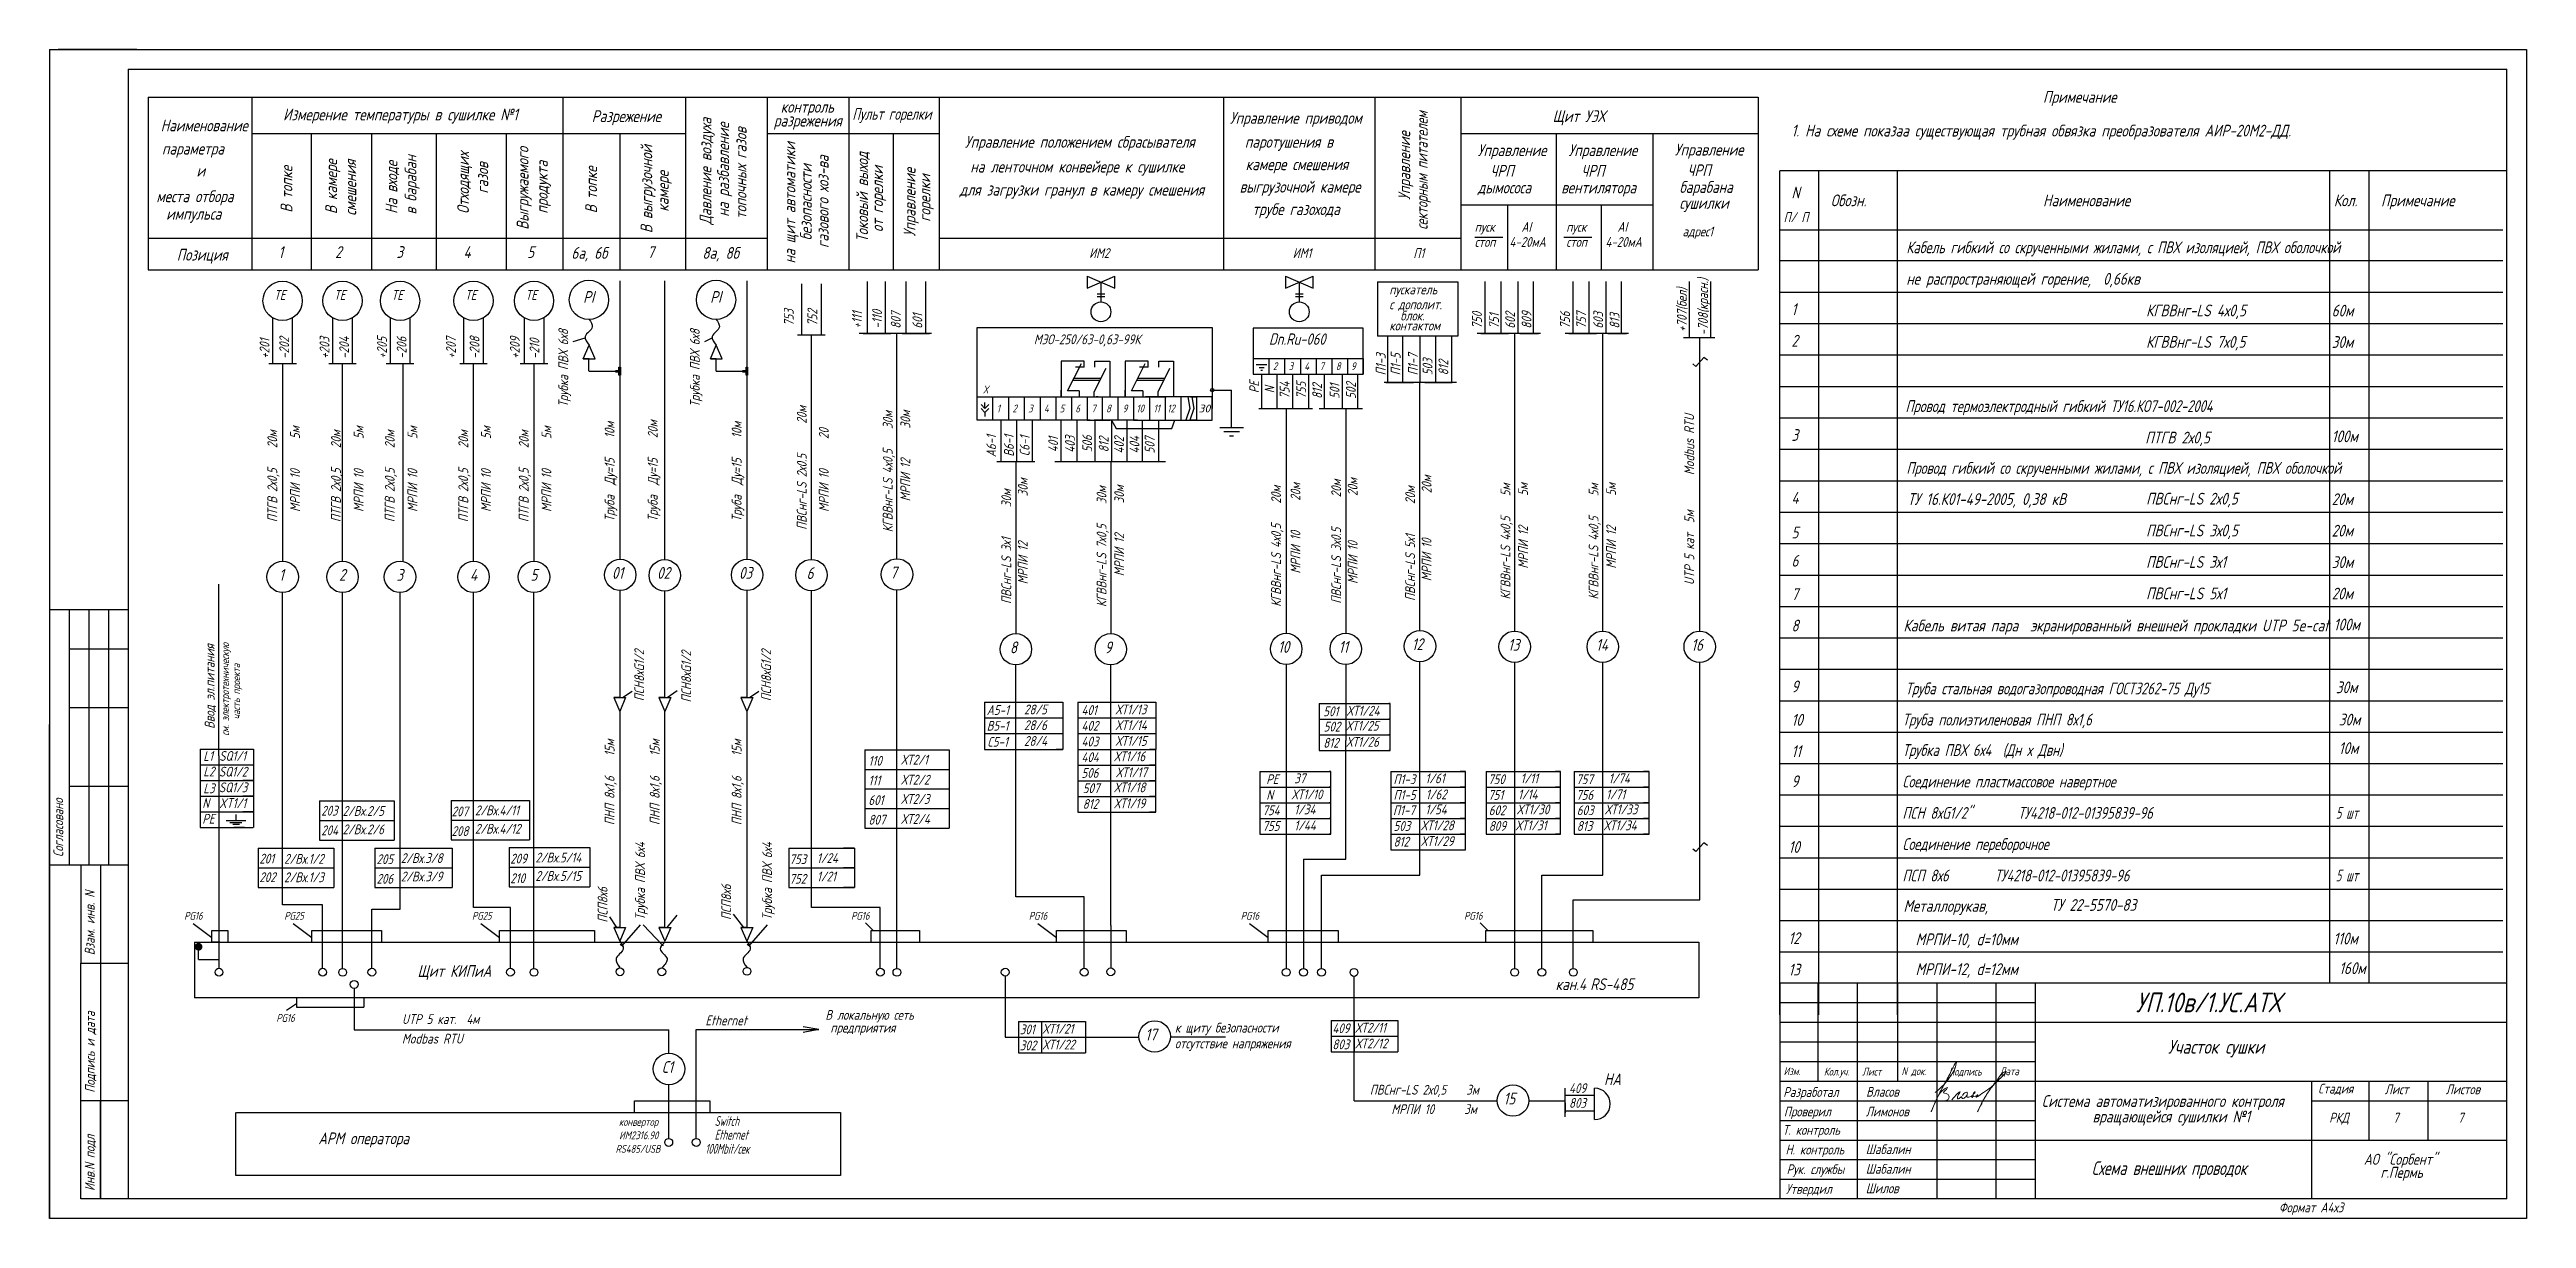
# Model space of a CAD drawing. Header units: millimetres. Extents: x 13 to 643, y 336 to 634.
import ezdxf
from ezdxf.enums import TextEntityAlignment as Align

# ---------------------------------------------------------------- set-up
doc = ezdxf.new("R2010")
doc.units = ezdxf.units.MM
doc.header["$MEASUREMENT"] = 0
for name, color, linetype, lineweight in [('MAIN', 7, 'Continuous', 50), ('Текст', 7, 'Continuous', 50), ('тонкие', 7, 'Continuous', 20)]:
    doc.layers.add(name, color=color, linetype=linetype, lineweight=lineweight)
for name, color, linetype in [('TEXT', 250, 'Continuous'), ('АСУТП', 7, 'Continuous'), ('проводка', 184, 'Continuous')]:
    doc.layers.add(name, color=color, linetype=linetype)
doc.styles.get("Standard").update_dxf_attribs({"font": 'GOST_A.TTF', "oblique": 15, "height": 2.5})
doc.styles.add('АСУТП', font='GOST_A.TTF', dxfattribs={"oblique": 15})

msp = doc.modelspace()

# ---------------------------------------------------------------- texts
at = {"color": 7, "linetype": 'Continuous', "oblique": 15}
for s, height, p in [('PI', 3, (148.61, 569.07)), ('PI', 3, (180.93, 569.07)), ('МЭО-250/63-0,63-99К', 2.5, (263.28, 558.53)), ('Dn.Ru-060', 2.88, (323.09, 558.41)), ('2', 2, (324.09, 551.94)), ('3', 2, (328.09, 551.94)), ('4', 2, (332.09, 551.94)), ('7', 2, (335.95, 551.94)), ('8', 2, (340.08, 551.94)), ('9', 2, (343.95, 551.94)), ('X', 2, (250.28, 545.99)), ('1', 2, (253.84, 541.18)), ('1', 2, (253.84, 541.18)), ('1', 2, (253.84, 541.18)), ('1', 2, (253.84, 541.18)), ('2', 2, (257.84, 541.18)), ('2', 2, (257.84, 541.18)), ('2', 2, (257.84, 541.18)), ('2', 2, (257.84, 541.18)), ('3', 2, (261.84, 541.18)), ('3', 2, (261.84, 541.18)), ('3', 2, (261.84, 541.18)), ('3', 2, (261.84, 541.18)), ('4', 2, (265.84, 541.18)), ('4', 2, (265.84, 541.18)), ('4', 2, (265.84, 541.18)), ('4', 2, (265.84, 541.18)), ('5', 2, (269.84, 541.18)), ('5', 2, (269.84, 541.18)), ('5', 2, (269.84, 541.18)), ('5', 2, (269.84, 541.18)), ('6', 2, (273.84, 541.18)), ('6', 2, (273.84, 541.18)), ('6', 2, (273.84, 541.18)), ('6', 2, (273.84, 541.18)), ('7', 2, (277.88, 541.18)), ('8', 2, (281.66, 541.18)), ('9', 2, (285.86, 541.18)), ('10', 2, (289.36, 541.18)), ('11', 2, (293.71, 541.18)), ('12', 2, (297.21, 541.18)), ('Кабель витая пара  экранированный внешней прокладки UTP 5e-cat', 3, (484.53, 485.45)), ('100м', 3, (593.99, 485.7)), ('А5-1', 2.5, (251.28, 464.18)), ('28/5', 2.5, (260.77, 464.33)), ('401', 2.5, (275.39, 464.18)), ('ХТ1/13', 2.5, (284.04, 464.33)), ('501', 2.5, (336.9, 463.86)), ('ХТ1/24', 2.5, (342.89, 464.01)), ('В5-1', 2.5, (251.28, 460.18)), ('28/6', 2.5, (260.77, 460.33)), ('402', 2.5, (275.39, 460.18)), ('ХТ1/14', 2.5, (284.04, 460.33)), ('502', 2.5, (337, 459.97)), ('ХТ1/25', 2.5, (342.68, 460.18)), ('L1', 2.5, (51.96, 452.5)), ('SQ1/1', 2.5, (56.01, 452.5)), ('110', 2.5, (221.18, 451.27)), ('ХТ2/1', 2.5, (229.49, 451.55)), ('С5-1', 2.5, (251.47, 456.1)), ('28/4', 2.5, (260.77, 456.32)), ('403', 2.5, (275.39, 456.18)), ('404', 2.5, (275.39, 452.18)), ('ХТ1/16', 2.5, (283.67, 452.4)), ('ХТ1/15', 2.5, (284.04, 456.32)), ('812', 2.5, (336.9, 455.86)), ('ХТ1/26', 2.5, (342.76, 456.08)), ('L2', 2.5, (51.96, 448.54)), ('SQ1/2', 2.5, (55.93, 448.5)), ('111', 2.5, (221.18, 446.27)), ('ХТ2/2', 2.5, (229.49, 446.46)), ('506', 2.5, (275.39, 448.18)), ('ХТ1/17', 2.5, (284.17, 448.33)), ('PE', 2.5, (322.41, 446.58)), ('37', 2.5, (329.52, 446.8)), ('П1-3', 2.5, (354.76, 446.58)), ('1/61', 2.5, (362.87, 446.8)), ('750', 2.5, (378.83, 446.58)), ('1/11', 2.5, (387.1, 446.8)), ('757', 2.5, (401.23, 446.58)), ('1/74', 2.5, (409.51, 446.8)), ('N', 2.5, (51.71, 440.51)), ('L3', 2.5, (51.96, 444.26)), ('SQ1/3', 2.5, (55.93, 444.5)), ('XT1/1', 2.5, (56.01, 440.51)), ('2/Вх.4/11', 2.5, (121.08, 438.65)), ('601', 2.5, (221.18, 441.27)), ('ХТ2/3', 2.5, (229.49, 441.55)), ('507', 2.5, (275.71, 444.29)), ('812', 2.5, (275.71, 440.29)), ('ХТ1/18', 2.5, (283.67, 444.5)), ('ХТ1/19', 2.5, (283.67, 440.43)), ('754', 2.5, (321.42, 438.68)), ('N', 2.5, (322.41, 442.58)), ('ХТ1/10', 2.5, (328.86, 442.72)), ('1/34', 2.5, (329.52, 438.9)), ('П1-7', 2.5, (354.64, 438.68)), ('П1-5', 2.5, (354.77, 442.58)), ('1/54', 2.5, (362.87, 438.9)), ('1/62', 2.5, (363, 442.72)), ('602', 2.5, (379.01, 438.68)), ('751', 2.5, (378.83, 442.58)), ('ХТ1/30', 2.5, (386.17, 438.9)), ('1/14', 2.5, (386.45, 442.72)), ('603', 2.5, (401.41, 438.68)), ('756', 2.5, (401.23, 442.58)), ('ХТ1/33', 2.5, (408.57, 438.9)), ('1/71', 2.5, (408.85, 442.72)), ('PE', 2.5, (51.71, 436.51)), ('203', 2.5, (81.96, 438.57)), ('204', 2.5, (81.96, 433.57)), ('2/Вх.2/5', 2.5, (87.41, 438.51)), ('2/Вх.2/6', 2.5, (87.41, 433.82)), ('207', 2.5, (115.13, 438.38)), ('208', 2.5, (115.13, 433.38)), ('2/Вх.4/12', 2.5, (121.08, 433.97)), ('807', 2.5, (221.18, 436.27)), ('ХТ2/4', 2.5, (229.49, 436.46)), ('755', 2.5, (321.42, 434.68)), ('1/44', 2.5, (329.52, 434.83)), ('503', 2.5, (354.78, 434.68)), ('ХТ1/28', 2.5, (361.77, 434.83)), ('809', 2.5, (379.01, 434.68)), ('ХТ1/31', 2.5, (385.85, 434.83)), ('813', 2.5, (401.41, 434.68)), ('ХТ1/34', 2.5, (408.26, 434.83)), ('201', 2.5, (66.22, 426.37)), ('2/Вх.1/2', 2.5, (72.53, 426.31)), ('205', 2.5, (96.03, 426.23)), ('2/Вх.3/8', 2.5, (102.22, 426.51)), ('209', 2.5, (130.04, 426.37)), ('2/Вх.5/14', 2.5, (136.47, 426.64)), ('753', 2.5, (201.07, 426.23)), ('1/24', 2.5, (208.07, 426.51)), ('812', 2.5, (354.78, 430.68)), ('ХТ1/29', 2.5, (361.77, 430.83)), ('202', 2.5, (66.22, 421.64)), ('2/Вх.1/3', 2.5, (72.53, 421.62)), ('206', 2.5, (96.03, 421.23)), ('2/Вх.3/9', 2.5, (102.22, 421.82)), ('210', 2.5, (130.04, 421.37)), ('2/Вх.5/15', 2.5, (136.47, 421.96)), ('752', 2.5, (201.07, 421.23)), ('1/21', 2.5, (208.07, 421.82)), ('Металлорукав,', 3, (484.53, 414.08)), ('ТУ 22-5570-83', 3, (522.03, 414.33)), ('PG16', 2, (47.1, 412.07)), ('PG25', 2, (72.55, 412.07)), ('PG25', 2, (120.33, 412.07)), ('PG16', 2, (216.77, 412.07)), ('PG16', 2, (262, 412.07)), ('PG16', 2, (315.92, 412.07)), ('PG16', 2, (372.73, 412.07)), ('  МРПИ-10, d=10мм', 3, (484.53, 405.58)), ('  МРПИ-12, d=12мм', 3, (484.53, 397.99)), ('160м', 3, (595.37, 398.24)), ('PG16', 2, (70.54, 386.07)), ('Ethernet', 2.5, (179.71, 385.19)), ('В локальную сеть', 2.5, (210.23, 386.6)), (' предприятия', 2.5, (210.23, 383.35)), ('301', 2.5, (259.69, 382.91)), ('ХТ1/21', 2.5, (265.5, 383.06)), ('к щиту безопасности', 2.5, (299.17, 383.35)), ('409', 2.5, (339.22, 383.19)), ('ХТ2/11', 2.5, (345.03, 383.33)), ('302', 2.5, (259.69, 378.83)), ('ХТ1/22', 2.5, (265.5, 379.05)), ('отсутствие напряжения', 2.5, (299.17, 379.34)), ('803', 2.5, (339.22, 379.1)), ('ХТ2/12', 2.5, (345.03, 379.32)), ('НА', 3, (408.32, 369.96)), ('409', 2.5, (399.43, 367.94)), ('803', 2.5, (399.43, 364.19))]:
    msp.add_text(s, height=height, dxfattribs=at).set_placement(p)
for s, height, p in [('Трубка ПВХ 6х8  ', 2.5, (144.8, 542.54)), ('Трубка ПВХ 6х8  ', 2.5, (178.28, 542.54)), ('А6-1', 2.5, (253.69, 529.76)), ('В6-1', 2.5, (258.19, 529.91)), ('С6-1', 2.5, (262.19, 530.05)), ('401', 2.5, (269.45, 531.05)), ('403', 2.5, (273.71, 530.91)), ('506', 2.5, (278.11, 531.02)), ('812', 2.5, (282.3, 531.02)), ('402', 2.5, (286.19, 530.72)), ('404', 2.5, (290.12, 530.72)), ('507', 2.5, (294, 530.72)), ('Ввод эл.питания', 2.5, (54.83, 460.64)), ('см. электротехническую ', 2, (58.5, 458.89)), (' часть проекта', 2, (61.34, 462.03))]:
    msp.add_text(s, height=height, rotation=90, dxfattribs=at).set_placement(p)
at = {"color": 7, "linetype": 'Continuous', "oblique": 15, "width": 1.234412}
msp.add_text('30', height=2, dxfattribs=at).set_placement((305.16, 541.18), (308.16, 541.18), align=Align.FIT)
at = {"linetype": 'Continuous', "oblique": 15}
for s, height, p in [('УП.10в/1.УС.АТХ', 5, (543.65, 388.52)), ('Участок сушки ', 3.5, (551.83, 377.98)), ('Система автоматизированного контроля', 3, (519.72, 364.42)), ('вращающейся сушилки №1', 3, (532.63, 360.49))]:
    msp.add_text(s, height=height, dxfattribs=at).set_placement(p)
at = {"color": 0, "linetype": 'Continuous', "oblique": 15}
for s, height, p in [('Изм.', 2, (454.03, 372.51)), ('N док.', 2, (484.03, 372.51)), ('Дата', 2, (509.03, 372.51)), ('Разработал', 2.5, (453.94, 366.97)), ('Власов', 2.5, (475.03, 367.03)), ('Стадия', 2.5, (590.03, 367.84)), ('Лист', 2.5, (606.97, 367.66)), ('Листов ', 2.5, (622.48, 367.66)), ('Проверил', 2.5, (454.1, 362.01)), ('Т. контроль', 2.5, (453.79, 357.32)), ('Лимонов', 2.5, (474.93, 362.01)), ('Н. контроль', 2.5, (454.51, 352.32)), ('Шабалин', 2.5, (474.93, 352.41)), ('АО "Сорбент"', 2.8, (601.65, 349.71)), ('Рук. службы', 2.5, (454.79, 347.32)), ('Шабалин', 2.5, (474.93, 347.41)), ('г.Пермь', 2.8, (605.89, 346.37)), ('Утвердил', 2.5, (454.59, 342.31)), ('Шилов', 2.5, (474.93, 342.46))]:
    msp.add_text(s, height=height, dxfattribs=at).set_placement(p)
at = {"color": 7, "oblique": 15}
for s, p in [('Кол.уч.', (464.28, 372.41)), ('Лист', (474.04, 372.41)), ('Подпись', (496.03, 372.41))]:
    msp.add_text(s, height=2, dxfattribs=at).set_placement(p)
at = {"linetype": 'Continuous', "oblique": 15, "width": 0.9}
msp.add_text('Схема внешних проводок', height=3.5, dxfattribs=at).set_placement((532.41, 347.11))
at = {"layer": 'MAIN', "color": 7, "linetype": 'Continuous', "lineweight": -3, "oblique": 15}
for s, height, p in [('Измерение температуры в сушилке №1', 3, (72.27, 615.51)), ('Разрежение', 3, (150.79, 615.08)), ('контроль', 3, (198.87, 617.47)), ('Управление приводом ', 3, (313.15, 614.64)), ('Щит УЭХ ', 3, (395.25, 615.08)), ('Примечание', 3, (520.03, 619.98)), ('Наименование', 3, (41.12, 612.72)), ('разрежения', 3, (197.1, 613.94)), ('Управление положением сбрасывателя', 3, (245.74, 608.55)), ('1. На схеме показаа существующая трубная обвязка преобразователя АИР-20М2-ДД.', 3, (456.03, 611.4)), ('параметра', 3, (41.45, 606.82)), ('на ленточном конвейере к сушилке', 3, (247.11, 602.24)), ('паротушения в ', 3, (316.96, 608.55)), ('Управление  ', 3, (376.21, 606.43)), ('Управление  ', 3, (399.31, 606.43)), ('Управление  ', 3, (426.34, 606.56)), ('и', 3, (50.22, 601.2)), ('для загрузки гранул в камеру смешения', 3, (244.37, 596.36)), ('выгрузочной камере', 3, (315.63, 597.12)), ('камере смешения ', 3, (317.15, 602.83)), ('дымососа', 3, (376.21, 596.93)), ('ЧРП', 3, (379.44, 601.17)), ('вентилятора', 3, (397.44, 596.93)), ('ЧРП', 3, (402.54, 601.17)), ('барабана', 3, (427.53, 597.05)), ('ЧРП', 3, (429.57, 601.3)), ('места отбора', 3, (40.02, 594.68)), ('трубе газохода', 3, (318.87, 591.41)), ('сушилки', 3, (427.53, 592.99)), ('N', 3, (456.03, 595.64)), ('Обозн.', 3, (466.03, 593.64)), ('Наименование', 3, (520.03, 593.64)), ('Кол.', 3, (594.03, 593.64)), ('Примечание', 3, (606.03, 593.64)), ('импульса', 3, (42.51, 590.24)), ('адрес1', 2.5, (428.3, 585.98)), ('П/ П', 2.5, (454.03, 589.64)), ('Позиция', 3, (45.21, 579.82)), ('не распространяющей горение,  0,66кв ', 3, (485.26, 573.69)), ('ТЕ', 2.5, (69.99, 569.83)), ('ТЕ', 2.5, (85.24, 569.83)), ('ТЕ', 2.5, (99.87, 569.83)), ('ТЕ', 2.5, (118.57, 569.83)), ('ТЕ', 2.5, (133.95, 569.83)), ('пускатель', 2.5, (353.71, 571.21)), ('с дополит.', 2.5, (353.71, 567.42)), ('1', 3, (456.03, 565.93)), ('КГВВнг-LS 4х0,5', 3, (546.26, 565.63)), ('60м', 3, (593.47, 565.59)), ('контактом', 2.5, (353.71, 562.03)), ('блок.', 2.5, (356.52, 564.57)), ('2', 3, (456.03, 557.93)), ('КГВВнг-LS 7х0,5', 3, (546.26, 557.63)), ('30м', 3, (593.47, 557.59)), ('3', 3, (456.03, 533.93)), ('ПТГВ 2х0,5', 3, (546.03, 533.28)), ('100м', 3, (593.47, 533.59)), ('4', 3, (456.03, 517.93)), ('ТУ 16.К01-49-2005, 0,38 кВ', 3, (485.58, 517.63)), ('ПВСнг-LS 2х0,5', 3, (546.26, 517.73)), ('20м', 3, (593.47, 517.59)), ('5', 3, (456.03, 509.13)), ('ПВСнг-LS 3х0,5', 3, (546.26, 509.63)), ('20м', 3, (593.47, 509.59)), ('6', 3, (456.03, 501.93)), ('ПВСнг-LS 3х1', 3, (546.26, 501.62)), ('30м', 3, (593.47, 501.58)), ('1', 3, (71.23, 498.33)), ('2', 3, (86.48, 498.33)), ('3', 3, (101.11, 498.33)), ('4', 3, (119.82, 498.33)), ('5', 3, (135.2, 498.33)), ('01', 3, (155.93, 498.84)), ('02', 3, (167.4, 498.84)), ('03', 3, (188.25, 498.84)), ('6', 3, (205.45, 498.78)), ('7', 3, (226.73, 498.95)), ('7', 3, (456.03, 493.44)), ('ПВСнг-LS 5х1', 3, (546.26, 493.62)), ('20м', 3, (593.47, 493.58)), ('8', 3, (456.03, 485.44)), ('8', 3, (257.17, 479.88)), ('9', 3, (281.3, 479.88)), ('10', 3, (325.38, 480)), ('11', 3, (340.8, 480)), ('12', 3, (359.43, 480.69)), ('13', 3, (383.89, 480.53)), ('14', 3, (406.3, 480.53)), ('16', 3, (430.53, 480.53)), ('9', 3, (456.03, 469.93)), ('30м', 3, (594.53, 469.71)), ('10', 3, (456.03, 461.44)), ('30м', 3, (595.27, 461.5)), ('11', 3, (456.03, 453.44)), ('10м', 3, (595.27, 454.25)), ('9', 3, (456.03, 445.8)), ('10', 3, (455.27, 429.09)), ('12', 3, (455.27, 405.87)), ('110м', 3, (593.92, 405.79)), ('Щит КИПиА ', 3, (106.46, 397.52)), ('кан.4', 3, (396.01, 394.15)), ('RS-485', 3, (404.83, 394.15)), ('13', 3, (455.27, 397.87)), ('17', 3, (291.61, 381.36)), ('С1', 3, (168.64, 373.08)), ('ПВСнг-LS 2х0,5    3м', 2.5, (348.76, 367.55, 124.48)), ('15', 3, (382.77, 365.05)), ('АРМ оператора', 3, (81.22, 354.93))]:
    msp.add_text(s, height=height, dxfattribs=at).set_placement(p)
for s, width, p in [('Пульт горелки', 0.9, (217.09, 615.66)), ('Кабель гибкий со скрученными жилами, с ПВХ изоляцией, ПВХ оболочкой', 0.95, (485.26, 581.69)), ('Провод термоэлектродный гибкий ТУ16.КО7-002-2004', 0.95, (485.03, 541.28)), ('Провод гибкий со скрученными жилами, с ПВХ изоляцией, ПВХ оболочкой', 0.95, (485.26, 525.54)), ('Труба стальная водогазопроводная ГОСТ3262-75 Ду15', 0.95, (485.03, 469.43)), ('Труба полиэтиленовая ПНП 8х1,6', 0.95, (484.27, 461.5)), ('Трубка ПВХ 6х4  (Дн х Двн)', 0.95, (484.27, 453.75)), ('Соединение пластмассовое навертное', 0.95, (484.27, 445.75)), ('ПСН 8хG1/2"        ТУ4218-012-01395839-96', 0.95, (484.27, 437.75)), (' 5 шт', 0.8, (593.27, 437.75)), ('Соединение переборочное', 0.95, (484.27, 429.82)), ('ПСП 8х6        ТУ4218-012-01395839-96', 0.95, (484.27, 421.82)), (' 5 шт', 0.8, (593.27, 421.82))]:
    msp.add_text(s, height=3, dxfattribs=dict(at, width=width)).set_placement(p)
at = {"layer": 'MAIN', "color": 7, "linetype": 'Continuous', "lineweight": -3, "oblique": 15, "width": 0.9}
msp.add_text('секторным питателем', height=3, rotation=90, dxfattribs=at).set_placement((363.47, 587.68))
at = {"layer": 'MAIN', "color": 7, "linetype": 'Continuous', "lineweight": -3, "oblique": 15}
for s, height, p in [('Давление воздуха', 3, (181.26, 588.96)), ('на разбавление', 3, (185.72, 590.97)), ('топочных газов', 3, (190.17, 590.39)), ('Управление', 3, (359.02, 595.24)), ('В камере', 3, (86, 591.66)), ('смешения', 3, (90.87, 591.24)), ('На входе ', 3, (101.33, 591.71)), ('в барабан', 3, (106.2, 591.55)), ('Отходящих ', 3, (119.56, 591.71)), ('газов', 3, (124.44, 596.87)), ('Выгружаемого', 3, (134.71, 587.66)), ('продукта', 3, (139.59, 591.75)), ('В выгрузочной ', 3, (166.21, 586.81)), ('на щит автоматики', 3, (202.62, 579.09)), ('газового хоз-ва', 3, (211.06, 583.03)), ('Токовый выход', 3, (221.09, 584.52)), ('В топке ', 3, (74.63, 592.01)), ('В топке  ', 3, (152.15, 591.86)), ('камере', 3, (170.36, 592.26)), ('безопасности', 3, (206.77, 584.96)), ('от горелки', 3, (224.9, 587.08)), ('Управление ', 3, (233.17, 585.92)), (' горелки', 3, (236.98, 588.16)), ('-708(красн.)', 2.5, (434.78, 560.79)), ('753', 2.5, (202.18, 563.17)), ('752', 2.5, (208.18, 563.17)), ('+111', 2.5, (219.53, 562.49)), ('-110', 2.5, (224.64, 562.49)), ('807', 2.5, (229.39, 562.49)), ('809', 2.5, (389.88, 562.49)), ('757', 2.5, (403.78, 562.49)), ('+707(бел)', 2.5, (429.39, 561.64)), ('+205', 2.5, (98.67, 554.82)), ('601', 2.5, (234.89, 562.49)), ('750', 2.5, (377.28, 562.49)), ('751', 2.5, (381.62, 562.49)), ('602', 2.5, (385.7, 562.49)), ('756', 2.5, (399.68, 562.49)), ('603', 2.5, (408.11, 562.49)), ('813', 2.5, (412.28, 562.49)), ('+201', 2.5, (68.8, 554.82)), ('-202', 2.5, (73.8, 554.82)), ('+203', 2.5, (84.05, 554.82)), ('-204', 2.5, (89.05, 554.82)), ('-206', 2.5, (103.67, 554.82)), ('+207', 2.5, (116.23, 554.82)), ('-208', 2.5, (122.23, 554.82)), ('+209', 2.5, (132.47, 554.82)), ('-210', 2.5, (137.47, 554.82)), ('П1-3', 2.5, (352.8, 550.61)), ('П1-5', 2.5, (356.58, 550.61)), ('П1-7', 2.5, (360.96, 550.61)), ('503', 2.5, (364.69, 550.61)), ('812', 2.5, (368.72, 550.61)), ('ПВСнг-LS 2х0.5      20м', 2.5, (205.48, 511.28)), ('Труба  Ду=15    10м', 2.5, (156.59, 513.4)), ('Труба  Ду=15    20м', 2.5, (167.56, 513.4)), ('Труба  Ду=15    10м', 2.5, (188.91, 513.4)), ('КГВВнг-LS 4х0,5    30м', 2.5, (227.35, 510.68, 124.48)), ('UTP 5 кат  5м       Modbus RTU', 2.5, (431.28, 497.23, 124.48)), ('ПВСнг-LS 3х0.5      20м', 2.5, (341.44, 492.5)), ('КГВВнг-LS 4х0,5    5м', 2.5, (384.51, 493.56, 124.48)), ('КГВВнг-LS 4х0,5    5м', 2.5, (406.92, 493.56, 124.48)), ('ПВСнг-LS 3х1      30м', 2.5, (257.51, 492.41)), ('КГВВнг-LS 7х0,5    30м', 2.5, (281.75, 491.64, 124.48)), ('КГВВнг-LS 4х0,5    20м', 2.5, (326.15, 491.7, 124.48)), ('ПВСнг-LS 5х1      20м', 2.5, (360.26, 493.19)), ('ПСН8хG1/2', 2.5, (164.12, 467.68)), ('ПСН8хG1/2', 2.5, (176.08, 467.36)), ('ПСН8хG1/2', 2.5, (196.42, 467.68)), ('ПНП 8х1,6    15м', 2.5, (156.59, 436.13)), ('ПНП 8х1,6    15м', 2.5, (168.07, 436.15)), ('ПНП 8х1,6    15м', 2.5, (188.91, 436.13)), ('Согласовано', 2.5, (16.32, 428.04)), ('Трубка ПВХ 6х4', 2.5, (164.35, 411.99)), ('Трубка ПВХ 6х4', 2.5, (196.67, 411.99)), ('Взам. инв. N', 2.5, (24.32, 403.04)), ('ПСП8х6', 2.5, (154.81, 411.33)), ('ПСП8х6', 2.5, (186.26, 412)), ('Подпись и дата', 2.5, (24.37, 368.04)), ('Инв.N подл', 2.5, (24.32, 343.04))]:
    msp.add_text(s, height=height, rotation=90, dxfattribs=at).set_placement(p)
at = {"layer": 'MAIN', "color": 0, "linetype": 'Continuous', "lineweight": -3, "oblique": 15}
for s, height, p in [('пуск', 2.5, (375.43, 587.15)), ('АI', 2.5, (387.31, 587.15)), ('пуск', 2.5, (398.73, 587.15)), ('АI', 2.5, (411.74, 587.15)), ('1', 3, (71.07, 580.49)), ('2', 3, (85.52, 580.49)), ('3', 3, (101.08, 580.49)), ('4', 3, (118.17, 580.49)), ('5', 3, (134.37, 580.49)), ('6a, 6б', 3, (145.61, 580.27)), ('7', 3, (164.96, 580.49)), ('8a, 8б', 3, (178.93, 580.27)), ('ИМ2', 2.5, (277.34, 580.48)), ('ИМ1', 2.5, (329.14, 580.48)), ('П1', 2.5, (359.82, 580.48)), ('стоп', 2.5, (375.43, 583.31)), ('4-20мА', 2.5, (384.26, 583.31)), ('стоп', 2.5, (398.73, 583.31)), ('4-20мА', 2.5, (408.69, 583.31)), ('UTP 5 кат.  4м', 2.5, (102.51, 385.53)), ('Modbas RTU', 2.5, (102.51, 380.55)), ('МРПИ 10      3м', 2.5, (354.24, 362.61))]:
    msp.add_text(s, height=height, dxfattribs=at).set_placement(p)
for s, p in [('ПТГВ 2х0,5    20м', (70.77, 513.24)), ('МРПИ 10      5м', (76.55, 515.85)), ('ПТГВ 2х0,5    20м', (86.96, 513.24)), ('МРПИ 10      5м', (92.74, 515.85)), ('ПТГВ 2х0,5    20м', (100.65, 513.24)), ('МРПИ 10      5м', (106.43, 515.85)), ('ПТГВ 2х0,5    20м', (119.36, 513.24)), ('МРПИ 10      5м', (125.13, 515.85)), ('ПТГВ 2х0,5    20м', (134.74, 513.24)), ('МРПИ 10      5м', (140.52, 515.85)), ('МРПИ 10      20', (211.08, 515.85)), ('МРПИ 12      30м', (231.83, 518.54, 124.48)), ('МРПИ 12         30м', (261.71, 497.43)), ('МРПИ 10      20м', (331.09, 500.15)), ('МРПИ 10         20м', (345.64, 497.53)), ('МРПИ 10         20м', (364.45, 498.21)), ('МРПИ 12      5м', (389, 501.41, 124.48)), ('МРПИ 12      5м', (411.4, 501.41, 124.48)), ('МРПИ 12      30м', (286.24, 499.49, 124.48))]:
    msp.add_text(s, height=2.5, rotation=90, dxfattribs=at).set_placement(p)
at = {"layer": 'TEXT', "color": 7, "linetype": 'Continuous', "lineweight": -3, "oblique": 15}
msp.add_text('Формат А4х3', height=2.5, dxfattribs=at).set_placement((580.03, 337.6))
at = {"layer": 'АСУТП', "color": 7, "linetype": 'Continuous', "style": 'АСУТП', "oblique": 15}
for s, p in [('PE', (320.6, 546.08)), ('N', (324.49, 546.08)), ('754', (328.34, 544.62)), ('755', (332.54, 544.62)), ('812', (336.6, 544.62)), ('501', (341.04, 544.62)), ('502', (345.2, 544.62))]:
    msp.add_text(s, height=2.5, rotation=90, dxfattribs=at).set_placement(p)
at = {"layer": 'Текст', "lineweight": -3, "oblique": 15}
for s, p in [('РКД', (592.83, 360.43, 10)), ('7', (609.08, 360.43, 10)), ('7', (625.58, 360.43, 10))]:
    msp.add_text(s, height=2.5, dxfattribs=at).set_placement(p)
at = {"layer": 'тонкие', "color": 7, "linetype": 'Continuous', "oblique": 15}
for s, p in [('конвертор', (157.71, 359.61)), ('RS485/USB', (156.85, 352.75)), ('ИМ2316.90', (157.76, 356.2))]:
    msp.add_text(s, height=2, dxfattribs=at).set_placement(p)
at = {"layer": 'тонкие', "color": 7, "linetype": 'Continuous', "oblique": 15, "width": 0.8}
for s, p in [('Switch', (182.06, 359.59)), (' 100Mbit/сек', (178.62, 352.52)), ('Ethernet ', (182.06, 356.1))]:
    msp.add_text(s, height=2.5, dxfattribs=at).set_placement(p)

# ---------------------------------------------------------------- blocks, each defined once
blk = doc.blocks.new('Власов')
at = {"layer": 'проводка', "lineweight": 18}
for points in [[(-0.58, 2.47), (1.27, 4.07), (2.73, 5.82), (3.82, 7.33), (4.64, 9.02), (4.84, 10.28), (4.04, 8.93), (3.16, 7.2), (1.39, 3.86), (0.52, 2.26), (-1.55, -2.37), (-0.72, -0.35), (0.34, 1.8), (1.73, 3.31), (2.62, 3.78), (2.31, 3.3), (1.91, 2.96), (1.61, 2.44), (2.21, 2.21), (2.85, 1.83), (2.99, 1.4), (2.77, 0.75), (2.36, 0.49), (2.18, 0.43), (2.07, 0.4), (1.98, 0.4)], [(3.73, 0.66), (4.37, 1.39), (4.91, 2.01), (5.22, 2.29), (5.78, 2.66), (5.59, 2.28), (5.16, 1.05), (5.19, 0.9), (5.7, 1.1), (6.25, 1.38), (6.27, 1.2), (6.3, 1.02), (7.02, 1.21), (7.63, 2.13), (7.63, 2.52), (6.76, 2.22), (6.42, 1.7)]]:
    blk.add_spline(points, degree=3, dxfattribs=at)
for points, knots in [([(9.73, 1.6), (9.73, 1.6), (10.28, 1.61), (10.33, 1.73), (10.3, 1.95), (10.1, 1.88), (9.94, 1.44), (9.82, 1.2), (10.65, 1.75), (14.06, 4.01), (14.83, 4.98), (18.2, 8.2), (16.58, 7.61), (15.42, 5.89), (12.84, 2.54), (12.14, 1.35), (11.17, -0.37), (10.2, -2.51), (10.72, -1.41), (10.96, -1), (11.17, -0.6), (11.31, -0.38), (11.4, -0.29)], [5.202172, 5.202172, 5.202172, 5.202172, 5.207482, 5.981017, 6.074049, 6.477149, 7.534813, 8.416864, 10.873297, 16.080912, 19.105162, 21.731982, 23.469351, 25.755203, 29.311429, 34.513333, 38.416271, 38.862024, 39.053994, 43.961574, 49.897464, 51.239132, 51.239132, 51.239132, 51.239132]), ([(7.53, 1.66), (7.5, 1.54), (7.54, 1.28), (8.01, 1.24), (8.83, 1.57), (9.1, 2.08), (9.9, 2.69), (9.43, 2.64), (9.3, 2.52), (9.14, 2.21), (9.04, 1.25), (8.71, 1.13), (8.92, 1.39), (9.3, 1.54), (9.6, 1.6)], [0, 0, 0, 0, 0.614094, 1.118723, 1.807789, 3.045572, 4.744461, 5.191863, 5.576495, 6.389957, 8.441618, 9.345517, 10.182193, 10.758393, 10.758393, 10.758393, 10.758393])]:
    blk.add_open_spline(points, degree=3, knots=knots, dxfattribs=at)

# ---------------------------------------------------------------- hatches: boundary and pattern name
at = {"layer": 'MAIN', "linetype": 'Continuous', "lineweight": -3}
msp.add_hatch(color=7, dxfattribs=at).paths.add_polyline_path([(49.76, 405.19, 1), (51.76, 405.19, 1)])

# ---------------------------------------------------------------- linework, layer by layer
at = {"color": 7, "linetype": 'Continuous'}
for p, q in [((12.84, 633.54), (12.84, 336.04)), ((35.01, 633.54), (15.01, 633.54)), ((350.74, 574.39), (371.14, 574.39)), ((371.14, 574.39), (371.14, 560.57)), ((248.84, 562.77), (308.66, 562.77)), ((248.84, 539.18), (248.84, 562.77)), ((308.66, 562.77), (308.66, 542.18)), ((347.07, 562.59), (319.08, 562.59)), ((319.08, 562.59), (319.08, 550.9)), ((347.07, 550.9), (347.07, 562.59)), ((148.65, 554.78), (150.15, 558.28)), ((150.15, 554.78), (148.65, 554.78)), ((148.65, 554.78), (151.65, 554.78)), ((148.65, 554.78), (151.65, 554.78)), ((150.15, 554.78), (148.65, 554.78)), ((151.65, 554.78), (150.15, 558.28)), ((180.97, 554.78), (182.47, 558.28)), ((182.47, 554.78), (180.97, 554.78)), ((180.97, 554.78), (183.97, 554.78)), ((180.97, 554.78), (183.97, 554.78)), ((182.47, 554.78), (180.97, 554.78)), ((183.97, 554.78), (182.47, 558.28)), ((319.08, 554.9), (327.58, 554.9)), ((322.76, 554.9), (347.07, 554.9)), ((323.08, 554.9), (323.08, 550.9)), ((327.08, 554.9), (327.08, 550.9)), ((331.08, 554.9), (331.08, 550.9)), ((335.08, 554.9), (335.08, 550.9)), ((339.08, 554.9), (339.08, 550.9)), ((343.08, 554.9), (343.08, 550.9)), ((347.07, 554.9), (347.07, 550.9)), ((347.08, 554.9), (347.08, 550.9)), ((371.14, 560.57), (350.74, 560.57)), ((271.87, 546.67), (275.37, 553.67)), ((276.08, 552.67), (273.87, 552.67)), ((288.12, 546.67), (291.62, 553.67)), ((292.33, 552.67), (290.12, 552.67)), ((319.08, 550.9), (327.58, 550.9)), ((322.76, 550.9), (347.07, 550.9)), ((248.84, 545.18), (252.84, 545.18)), ((249.84, 543.18), (250.84, 542.18)), ((249.84, 542.18), (250.84, 541.18)), ((250.84, 542.18), (250.84, 543.68)), ((250.84, 542.18), (251.84, 543.18)), ((250.84, 541.18), (251.84, 542.18)), ((252.84, 545.18), (278.1, 545.18)), ((252.84, 539.18), (252.84, 545.18)), ((252.84, 545.18), (256.84, 545.18)), ((252.84, 545.18), (256.84, 545.18)), ((252.84, 539.18), (252.84, 545.18)), ((252.84, 545.18), (278.1, 545.18)), ((252.84, 545.18), (256.84, 545.18)), ((252.84, 539.18), (252.84, 545.18)), ((252.84, 545.18), (278.1, 545.18)), ((252.84, 545.18), (278.1, 545.18)), ((252.84, 539.18), (252.84, 545.18)), ((252.84, 545.18), (256.84, 545.18)), ((256.84, 545.18), (256.84, 539.18)), ((256.84, 545.18), (256.84, 539.18)), ((256.84, 545.18), (256.84, 539.18)), ((256.84, 545.18), (256.84, 539.18)), ((260.84, 545.18), (260.84, 539.18)), ((260.84, 545.18), (260.84, 539.18)), ((260.84, 545.18), (260.84, 539.18)), ((260.84, 545.18), (260.84, 539.18)), ((264.84, 545.18), (264.84, 539.18)), ((264.84, 545.18), (264.84, 539.18)), ((264.84, 545.18), (264.84, 539.18)), ((264.84, 545.18), (264.84, 539.18)), ((268.84, 545.18), (268.84, 539.18)), ((268.84, 545.18), (268.84, 539.18)), ((268.84, 545.18), (268.84, 539.18)), ((268.84, 545.18), (268.84, 539.18)), ((274.79, 546.67), (271.87, 546.67)), ((272.84, 545.18), (272.84, 539.18)), ((272.84, 545.18), (272.84, 539.18)), ((272.84, 545.18), (272.84, 539.18)), ((272.84, 545.18), (272.84, 539.18)), ((276.84, 545.18), (276.84, 539.18)), ((276.84, 545.18), (276.84, 539.18)), ((276.84, 545.18), (276.84, 539.18)), ((276.84, 545.18), (276.84, 539.18)), ((279.1, 545.18), (290.16, 545.18)), ((279.6, 545.18), (279.1, 545.18)), ((279.6, 545.18), (279.1, 545.18)), ((279.1, 545.18), (290.16, 545.18)), ((279.6, 545.18), (279.1, 545.18)), ((279.1, 545.18), (290.16, 545.18)), ((279.1, 545.18), (290.16, 545.18)), ((279.6, 545.18), (279.1, 545.18)), ((280.66, 545.18), (280.66, 539.18)), ((280.66, 545.18), (280.66, 539.18)), ((280.66, 545.18), (280.66, 539.18)), ((280.66, 545.18), (280.66, 539.18)), ((284.66, 545.18), (284.66, 539.18)), ((284.66, 545.18), (284.66, 539.18)), ((284.66, 545.18), (284.66, 539.18)), ((284.66, 545.18), (284.66, 539.18)), ((291.03, 546.67), (288.12, 546.67)), ((288.66, 545.18), (288.66, 539.18)), ((288.66, 545.18), (288.66, 539.18)), ((288.66, 545.18), (288.66, 539.18)), ((288.66, 545.18), (288.66, 539.18)), ((304.66, 545.18), (291.66, 545.18)), ((304.66, 545.18), (291.66, 545.18)), ((304.66, 545.18), (291.66, 545.18)), ((304.66, 545.18), (291.66, 545.18)), ((292.66, 545.18), (292.66, 539.18)), ((292.66, 545.18), (292.66, 539.18)), ((292.66, 545.18), (292.66, 539.18)), ((292.66, 545.18), (292.66, 539.18)), ((295.84, 545.18), (295.34, 545.18)), ((295.84, 545.18), (295.34, 545.18)), ((295.84, 545.18), (295.34, 545.18)), ((295.84, 545.18), (295.34, 545.18)), ((296.66, 545.18), (296.66, 539.18)), ((296.66, 545.18), (296.66, 539.18)), ((296.66, 545.18), (296.66, 539.18)), ((296.66, 545.18), (296.66, 539.18)), ((300.66, 545.18), (300.66, 539.18)), ((300.66, 545.18), (300.66, 539.18)), ((300.66, 545.18), (300.66, 539.18)), ((300.66, 545.18), (300.66, 539.18)), ((302.94, 542.18), (301.94, 539.18)), ((302.44, 545.18), (302.94, 542.18)), ((303.94, 542.18), (302.94, 539.18)), ((308.66, 545.18), (303.16, 545.18)), ((303.16, 545.18), (304.66, 545.18)), ((303.44, 545.18), (303.94, 542.18)), ((304.66, 545.18), (304.66, 539.18)), ((304.66, 545.18), (304.66, 539.18)), ((304.66, 545.18), (304.66, 539.18)), ((308.66, 546.88), (313.59, 546.88)), ((308.66, 539.18), (308.66, 545.18)), ((308.66, 542.18), (308.66, 542.18)), ((252.84, 539.18), (248.84, 539.18)), ((250.84, 541.18), (250.84, 540.18)), ((277.6, 539.18), (252.84, 539.18)), ((277.6, 539.18), (252.84, 539.18)), ((277.6, 539.18), (252.84, 539.18)), ((277.6, 539.18), (252.84, 539.18)), ((254.84, 539.18), (254.84, 528.65)), ((258.84, 539.18), (258.84, 528.65)), ((262.84, 539.18), (262.84, 528.65)), ((270.18, 539.18), (270.18, 528.68)), ((274.18, 539.18), (274.18, 528.68)), ((289.66, 539.18), (278.6, 539.18)), ((289.66, 539.18), (278.6, 539.18)), ((289.66, 539.18), (278.6, 539.18)), ((289.66, 539.18), (278.6, 539.18)), ((278.81, 539.18), (278.81, 528.68)), ((282.99, 539.18), (282.99, 528.68)), ((286.93, 539.18), (286.93, 528.68)), ((290.66, 539.18), (305.16, 539.18)), ((290.66, 539.18), (305.16, 539.18)), ((290.66, 539.18), (305.16, 539.18)), ((290.66, 539.18), (305.16, 539.18)), ((290.86, 539.18), (290.86, 528.68)), ((294.97, 539.18), (294.97, 528.68)), ((304.66, 539.18), (303.16, 539.18)), ((304.66, 539.18), (308.66, 539.18)), ((310.59, 537.3), (316.59, 537.3)), ((311.59, 536.3), (315.59, 536.3)), ((313.09, 535.23), (314.09, 535.23)), ((258.7, 417.86), (258.7, 476.91)), ((282.85, 410.64), (282.85, 476.91)), ((156.41, 468.59), (157.91, 465.09)), ((157.91, 468.59), (156.41, 468.59)), ((156.41, 468.59), (159.41, 468.59)), ((156.41, 468.59), (159.41, 468.59)), ((157.91, 468.59), (156.41, 468.59)), ((159.41, 468.59), (157.91, 465.09)), ((167.88, 468.59), (169.38, 465.09)), ((169.38, 468.59), (167.88, 468.59)), ((167.88, 468.59), (170.88, 468.59)), ((167.88, 468.59), (170.88, 468.59)), ((169.38, 468.59), (167.88, 468.59)), ((170.88, 468.59), (169.38, 465.09)), ((188.74, 468.59), (190.24, 465.09)), ((190.24, 468.59), (188.74, 468.59)), ((188.74, 468.59), (191.74, 468.59)), ((188.74, 468.59), (191.74, 468.59)), ((190.24, 468.59), (188.74, 468.59)), ((191.74, 468.59), (190.24, 465.09)), ((250.76, 467.43), (266.05, 467.43)), ((250.76, 467.43), (250.76, 463.43)), ((266.05, 467.43), (270.65, 467.43)), ((270.65, 467.43), (270.65, 463.43)), ((274.47, 467.43), (289.76, 467.43)), ((274.47, 467.43), (274.47, 463.43)), ((289.76, 467.43), (294.35, 467.43)), ((294.35, 467.43), (294.35, 463.43)), ((335.9, 467.11), (353.97, 467.11)), ((335.9, 467.11), (353.97, 467.11)), ((335.9, 467.11), (335.9, 463.11)), ((353.97, 467.11), (353.55, 467.11)), ((353.97, 467.11), (353.55, 467.11)), ((250.76, 463.43), (266.05, 463.43)), ((250.76, 463.43), (250.76, 459.43)), ((250.76, 463.43), (266.05, 463.43)), ((250.76, 463.43), (266.05, 463.43)), ((250.76, 463.43), (266.05, 463.43)), ((266.05, 463.43), (270.65, 463.43)), ((266.05, 463.43), (270.65, 463.43)), ((266.05, 463.43), (270.65, 463.43)), ((266.05, 463.43), (270.65, 463.43)), ((270.65, 463.43), (270.65, 459.43)), ((274.47, 463.43), (289.76, 463.43)), ((274.47, 463.43), (274.47, 459.43)), ((274.47, 463.43), (289.76, 463.43)), ((274.47, 463.43), (289.76, 463.43)), ((274.47, 463.43), (289.76, 463.43)), ((289.76, 463.43), (294.35, 463.43)), ((289.76, 463.43), (294.35, 463.43)), ((289.76, 463.43), (294.35, 463.43)), ((289.76, 463.43), (294.35, 463.43)), ((294.35, 463.43), (294.35, 459.43)), ((335.9, 463.11), (353.97, 463.11)), ((335.9, 463.11), (353.97, 463.11)), ((335.9, 463.11), (353.97, 463.11)), ((335.9, 463.11), (335.9, 459.11)), ((353.97, 463.11), (353.55, 463.11)), ((353.97, 463.11), (353.55, 463.11)), ((353.97, 463.11), (353.55, 463.11)), ((51.17, 455.51), (51.17, 435.51)), ((51.17, 455.51), (64.75, 455.51)), ((55.92, 453.77), (55.92, 399.71)), ((55.92, 453.77), (55.92, 399.71)), ((64.75, 455.51), (64.75, 435.51)), ((220.24, 455.34), (237.74, 455.34)), ((220.24, 455.34), (220.24, 450.34)), ((237.74, 455.34), (241.72, 455.34)), ((241.72, 455.34), (241.72, 450.34)), ((250.76, 459.43), (250.76, 455.43)), ((250.76, 459.43), (266.05, 459.43)), ((250.76, 459.43), (266.05, 459.43)), ((250.76, 459.43), (266.05, 459.43)), ((250.76, 455.43), (266.05, 455.43)), ((250.76, 455.43), (266.05, 455.43)), ((250.76, 455.43), (266.05, 455.43)), ((250.76, 455.43), (270.65, 455.43)), ((266.05, 459.43), (270.65, 459.43)), ((266.05, 459.43), (270.65, 459.43)), ((266.05, 459.43), (270.65, 459.43)), ((266.05, 455.43), (270.65, 455.43)), ((266.05, 455.43), (270.65, 455.43)), ((266.05, 455.43), (270.65, 455.43)), ((270.65, 455.43), (268.98, 455.43)), ((270.65, 459.43), (270.65, 455.43)), ((274.47, 459.43), (274.47, 455.43)), ((274.47, 459.43), (289.76, 459.43)), ((274.47, 459.43), (289.76, 459.43)), ((274.47, 459.43), (289.76, 459.43)), ((274.47, 455.43), (289.76, 455.43)), ((274.47, 455.43), (289.76, 455.43)), ((274.47, 455.43), (289.76, 455.43)), ((274.47, 455.43), (294.35, 455.43)), ((274.47, 455.43), (274.47, 451.43)), ((289.76, 459.43), (294.35, 459.43)), ((289.76, 459.43), (294.35, 459.43)), ((289.76, 459.43), (294.35, 459.43)), ((289.76, 455.43), (294.35, 455.43)), ((289.76, 455.43), (294.35, 455.43)), ((289.76, 455.43), (294.35, 455.43)), ((294.35, 455.43), (292.69, 455.43)), ((294.35, 459.43), (294.35, 455.43)), ((335.9, 459.11), (353.97, 459.11)), ((335.9, 459.11), (335.9, 455.11)), ((335.9, 459.11), (335.9, 459.11)), ((335.9, 459.11), (353.97, 459.11)), ((335.9, 459.11), (353.97, 459.11)), ((335.9, 459.11), (353.97, 459.11)), ((335.9, 459.11), (353.97, 459.11)), ((335.9, 459.11), (353.97, 459.11)), ((335.9, 455.11), (353.97, 455.11)), ((335.9, 455.11), (353.97, 455.11)), ((335.9, 455.11), (353.97, 455.11)), ((353.97, 459.11), (353.55, 459.11)), ((353.97, 459.11), (353.55, 459.11)), ((353.97, 459.11), (353.55, 459.11)), ((353.97, 459.11), (353.55, 459.11)), ((353.97, 459.11), (353.55, 459.11)), ((353.97, 459.11), (353.55, 459.11)), ((353.97, 455.11), (353.55, 455.11)), ((353.97, 455.11), (353.55, 455.11)), ((353.97, 455.11), (353.55, 455.11)), ((51.17, 451.51), (64.75, 451.51)), ((51.17, 447.51), (64.67, 447.51)), ((51.17, 447.51), (64.67, 447.51)), ((51.17, 447.51), (64.67, 447.51)), ((64.67, 447.51), (62, 447.51)), ((64.67, 447.51), (62, 447.51)), ((64.67, 447.51), (62, 447.51)), ((220.24, 450.34), (220.24, 445.34)), ((220.24, 450.34), (237.74, 450.34)), ((220.24, 450.34), (237.74, 450.34)), ((220.24, 450.34), (237.74, 450.34)), ((237.74, 450.34), (241.72, 450.34)), ((237.74, 450.34), (241.72, 450.34)), ((237.74, 450.34), (241.72, 450.34)), ((241.72, 450.34), (241.72, 445.34)), ((274.47, 451.43), (274.47, 447.43)), ((274.47, 451.43), (294.35, 451.43)), ((274.47, 451.43), (294.35, 451.43)), ((274.47, 451.43), (294.35, 451.43)), ((294.35, 451.43), (292.69, 451.43)), ((294.35, 451.43), (292.69, 451.43)), ((294.35, 451.43), (292.69, 451.43)), ((320.76, 449.83), (338.83, 449.83)), ((320.76, 449.83), (320.76, 445.83)), ((338.83, 449.83), (338.41, 449.83)), ((354.12, 449.83), (373.13, 449.83)), ((354.12, 449.83), (354.12, 445.83)), ((373.13, 449.83), (371.76, 449.83)), ((378.35, 449.83), (397.26, 449.83)), ((378.35, 449.83), (378.35, 445.83)), ((397.26, 449.83), (395.99, 449.83)), ((400.75, 449.83), (419.86, 449.83)), ((400.75, 449.83), (400.75, 445.83)), ((419.86, 449.83), (418.39, 449.83)), ((51.17, 443.51), (64.67, 443.51)), ((51.17, 443.51), (64.67, 443.51)), ((51.17, 443.51), (64.67, 443.51)), ((64.67, 443.51), (62, 443.51)), ((64.67, 443.51), (62, 443.51)), ((64.67, 443.51), (62, 443.51)), ((81.54, 442.3), (97.89, 442.3)), ((81.54, 442.3), (81.54, 437.3)), ((97.89, 442.3), (100.51, 442.3)), ((100.51, 442.3), (100.51, 437.3)), ((114.99, 442.44), (131.69, 442.44)), ((114.99, 442.44), (114.99, 437.44)), ((131.69, 442.44), (134.93, 442.44)), ((134.93, 442.44), (134.93, 437.44)), ((220.24, 445.34), (237.74, 445.34)), ((220.24, 445.34), (220.24, 440.34)), ((220.24, 445.34), (237.74, 445.34)), ((220.24, 445.34), (237.74, 445.34)), ((237.74, 445.34), (241.72, 445.34)), ((237.74, 445.34), (241.72, 445.34)), ((237.74, 445.34), (241.72, 445.34)), ((241.72, 445.34), (241.72, 440.34)), ((274.47, 447.43), (294.35, 447.43)), ((274.47, 447.43), (294.35, 447.43)), ((274.47, 447.43), (294.35, 447.43)), ((274.47, 447.43), (274.47, 443.43)), ((274.47, 443.43), (274.47, 439.43)), ((274.47, 443.43), (294.35, 443.43)), ((274.47, 443.43), (294.35, 443.43)), ((274.47, 443.43), (294.35, 443.43)), ((294.35, 447.43), (292.69, 447.43)), ((294.35, 447.43), (292.69, 447.43)), ((294.35, 447.43), (292.69, 447.43)), ((294.35, 443.43), (292.69, 443.43)), ((294.35, 443.43), (292.69, 443.43)), ((294.35, 443.43), (292.69, 443.43)), ((320.76, 445.83), (320.76, 441.83)), ((320.76, 445.83), (338.83, 445.83)), ((320.76, 445.83), (338.83, 445.83)), ((320.76, 445.83), (338.83, 445.83)), ((320.76, 441.83), (338.83, 441.83)), ((320.76, 441.83), (338.83, 441.83)), ((320.76, 441.83), (338.83, 441.83)), ((320.76, 441.83), (320.76, 437.83)), ((338.83, 445.83), (338.41, 445.83)), ((338.83, 445.83), (338.41, 445.83)), ((338.83, 445.83), (338.41, 445.83)), ((338.83, 441.83), (338.41, 441.83)), ((338.83, 441.83), (338.41, 441.83)), ((338.83, 441.83), (338.41, 441.83)), ((354.12, 445.83), (354.12, 441.83)), ((354.12, 445.83), (373.13, 445.83)), ((354.12, 445.83), (373.13, 445.83)), ((354.12, 445.83), (373.13, 445.83)), ((354.12, 441.83), (373.13, 441.83)), ((354.12, 441.83), (373.13, 441.83)), ((354.12, 441.83), (373.13, 441.83)), ((354.12, 441.83), (354.12, 437.83)), ((373.13, 445.83), (371.76, 445.83)), ((373.13, 445.83), (371.76, 445.83)), ((373.13, 445.83), (371.76, 445.83)), ((373.13, 441.83), (371.76, 441.83)), ((373.13, 441.83), (371.76, 441.83)), ((373.13, 441.83), (371.76, 441.83)), ((378.35, 445.83), (378.35, 441.83)), ((378.35, 445.83), (397.26, 445.83)), ((378.35, 445.83), (397.26, 445.83)), ((378.35, 445.83), (397.26, 445.83)), ((378.35, 441.83), (397.26, 441.83)), ((378.35, 441.83), (397.26, 441.83)), ((378.35, 441.83), (397.26, 441.83)), ((378.35, 441.83), (378.35, 437.83)), ((397.26, 445.83), (395.99, 445.83)), ((397.26, 445.83), (395.99, 445.83)), ((397.26, 445.83), (395.99, 445.83)), ((397.26, 441.83), (395.99, 441.83)), ((397.26, 441.83), (395.99, 441.83)), ((397.26, 441.83), (395.99, 441.83)), ((400.75, 445.83), (400.75, 441.83)), ((400.75, 445.83), (419.86, 445.83)), ((400.75, 445.83), (419.86, 445.83)), ((400.75, 445.83), (419.86, 445.83)), ((400.75, 441.83), (419.86, 441.83)), ((400.75, 441.83), (419.86, 441.83)), ((400.75, 441.83), (419.86, 441.83)), ((400.75, 441.83), (400.75, 437.83)), ((419.86, 445.83), (418.39, 445.83)), ((419.86, 445.83), (418.39, 445.83)), ((419.86, 445.83), (418.39, 445.83)), ((419.86, 441.83), (418.39, 441.83)), ((419.86, 441.83), (418.39, 441.83)), ((419.86, 441.83), (418.39, 441.83)), ((51.17, 439.51), (64.67, 439.51)), ((51.17, 439.51), (64.67, 439.51)), ((51.17, 439.51), (64.67, 439.51)), ((51.17, 439.51), (64.67, 439.51)), ((51.17, 435.51), (64.67, 435.51)), ((51.17, 435.51), (64.67, 435.51)), ((51.17, 435.51), (64.67, 435.51)), ((51.17, 435.51), (64.67, 435.51)), ((62.42, 435.51), (59.75, 435.51)), ((62.42, 435.51), (59.75, 435.51)), ((62.42, 435.51), (59.75, 435.51)), ((62.42, 435.51), (59.75, 435.51)), ((64.67, 439.51), (62, 439.51)), ((64.67, 439.51), (62, 439.51)), ((64.67, 439.51), (62, 439.51)), ((64.67, 439.51), (62, 439.51)), ((81.54, 437.3), (81.54, 432.3)), ((81.54, 437.3), (97.89, 437.3)), ((81.54, 437.3), (97.89, 437.3)), ((81.54, 437.3), (97.89, 437.3)), ((97.89, 437.3), (100.51, 437.3)), ((97.89, 437.3), (100.51, 437.3)), ((97.89, 437.3), (100.51, 437.3)), ((100.51, 437.3), (100.51, 432.3)), ((114.99, 437.44), (114.99, 432.44)), ((114.99, 437.44), (131.69, 437.44)), ((131.69, 437.44), (134.93, 437.44)), ((131.69, 437.44), (134.93, 437.44)), ((131.69, 437.44), (134.93, 437.44)), ((134.93, 437.44), (134.93, 432.44)), ((220.24, 440.34), (220.24, 435.34)), ((220.24, 440.34), (237.74, 440.34)), ((220.24, 440.34), (237.74, 440.34)), ((220.24, 440.34), (237.74, 440.34)), ((220.24, 435.34), (237.74, 435.34)), ((220.24, 435.34), (237.74, 435.34)), ((237.74, 440.34), (241.72, 440.34)), ((237.74, 440.34), (241.72, 440.34)), ((237.74, 440.34), (241.72, 440.34)), ((237.74, 435.34), (241.72, 435.34)), ((237.74, 435.34), (241.72, 435.34)), ((241.72, 440.34), (241.72, 435.34)), ((274.47, 439.43), (294.35, 439.43)), ((274.47, 439.43), (294.35, 439.43)), ((294.35, 439.43), (292.69, 439.43)), ((294.35, 439.43), (292.69, 439.43)), ((320.76, 437.83), (320.76, 433.83)), ((320.76, 437.83), (338.83, 437.83)), ((320.76, 437.83), (338.83, 437.83)), ((320.76, 437.83), (338.83, 437.83)), ((338.83, 437.83), (338.41, 437.83)), ((338.83, 437.83), (338.41, 437.83)), ((338.83, 437.83), (338.41, 437.83)), ((354.12, 437.83), (354.12, 429.83)), ((354.12, 437.83), (373.13, 437.83)), ((354.12, 437.83), (373.13, 437.83)), ((354.12, 437.83), (373.13, 437.83)), ((373.13, 437.83), (371.76, 437.83)), ((373.13, 437.83), (371.76, 437.83)), ((373.13, 437.83), (371.76, 437.83)), ((378.35, 437.83), (378.35, 433.83)), ((378.35, 437.83), (397.26, 437.83)), ((378.35, 437.83), (397.26, 437.83)), ((378.35, 437.83), (397.26, 437.83)), ((397.26, 437.83), (395.99, 437.83)), ((397.26, 437.83), (395.99, 437.83)), ((397.26, 437.83), (395.99, 437.83)), ((400.75, 437.83), (400.75, 433.83)), ((400.75, 437.83), (419.86, 437.83)), ((400.75, 437.83), (419.86, 437.83)), ((400.75, 437.83), (419.86, 437.83)), ((419.86, 437.83), (418.39, 437.83)), ((419.86, 437.83), (418.39, 437.83)), ((419.86, 437.83), (418.39, 437.83)), ((65.89, 430.3), (82.78, 430.3)), ((65.89, 430.3), (65.89, 425.3)), ((81.54, 432.3), (97.89, 432.3)), ((81.54, 432.3), (97.89, 432.3)), ((82.78, 430.3), (85.19, 430.3)), ((85.19, 430.3), (85.19, 425.3)), ((95.61, 430.3), (112.59, 430.3)), ((95.61, 430.3), (95.61, 425.3)), ((97.89, 432.3), (100.51, 432.3)), ((97.89, 432.3), (100.51, 432.3)), ((112.59, 430.3), (115.3, 430.3)), ((114.99, 432.44), (131.69, 432.44)), ((115.3, 430.3), (115.3, 425.3)), ((129.79, 430.43), (146.61, 430.43)), ((129.79, 430.43), (129.79, 425.43)), ((131.69, 432.44), (134.93, 432.44)), ((131.69, 432.44), (134.93, 432.44)), ((146.61, 430.43), (150.34, 430.43)), ((150.34, 430.43), (150.34, 425.43)), ((200.94, 430.3), (217.64, 430.3)), ((200.94, 430.3), (200.94, 425.3)), ((217.64, 430.3), (214.87, 430.3)), ((217.64, 430.3), (217.64, 425.3)), ((320.76, 433.83), (338.83, 433.83)), ((320.76, 433.83), (338.83, 433.83)), ((338.83, 433.83), (338.41, 433.83)), ((338.83, 433.83), (338.41, 433.83)), ((354.12, 433.83), (373.13, 433.83)), ((354.12, 433.83), (373.13, 433.83)), ((373.13, 433.83), (371.76, 433.83)), ((373.13, 433.83), (371.76, 433.83)), ((378.35, 433.83), (397.26, 433.83)), ((378.35, 433.83), (397.26, 433.83)), ((397.26, 433.83), (395.99, 433.83)), ((397.26, 433.83), (395.99, 433.83)), ((400.75, 433.83), (419.86, 433.83)), ((400.75, 433.83), (419.86, 433.83)), ((419.86, 433.83), (418.39, 433.83)), ((419.86, 433.83), (418.39, 433.83)), ((65.89, 425.3), (65.89, 420.3)), ((65.89, 425.3), (82.78, 425.3)), ((65.89, 425.3), (82.78, 425.3)), ((65.89, 425.3), (82.78, 425.3)), ((82.78, 425.3), (85.19, 425.3)), ((82.78, 425.3), (85.19, 425.3)), ((82.78, 425.3), (85.19, 425.3)), ((85.19, 425.3), (85.19, 420.3)), ((95.61, 425.3), (95.61, 420.3)), ((95.61, 425.3), (112.59, 425.3)), ((95.61, 425.3), (112.59, 425.3)), ((95.61, 425.3), (112.59, 425.3)), ((112.59, 425.3), (115.3, 425.3)), ((112.59, 425.3), (115.3, 425.3)), ((112.59, 425.3), (115.3, 425.3)), ((115.3, 425.3), (115.3, 420.3)), ((129.79, 425.43), (129.79, 420.43)), ((129.79, 425.43), (146.61, 425.43)), ((129.79, 425.43), (146.61, 425.43)), ((129.79, 425.43), (146.61, 425.43)), ((146.61, 425.43), (150.34, 425.43)), ((146.61, 425.43), (150.34, 425.43)), ((146.61, 425.43), (150.34, 425.43)), ((150.34, 425.43), (150.34, 420.43)), ((200.94, 425.3), (200.94, 420.3)), ((200.94, 425.3), (217.64, 425.3)), ((200.94, 425.3), (217.64, 425.3)), ((200.94, 425.3), (217.64, 425.3)), ((217.64, 425.3), (214.87, 425.3)), ((217.64, 425.3), (214.87, 425.3)), ((217.64, 425.3), (214.87, 425.3)), ((217.64, 425.3), (217.64, 420.3)), ((65.89, 420.3), (82.78, 420.3)), ((65.89, 420.3), (82.78, 420.3)), ((82.78, 420.3), (85.19, 420.3)), ((82.78, 420.3), (85.19, 420.3)), ((95.61, 420.3), (112.59, 420.3)), ((95.61, 420.3), (112.59, 420.3)), ((112.59, 420.3), (115.3, 420.3)), ((112.59, 420.3), (115.3, 420.3)), ((129.79, 420.43), (146.61, 420.43)), ((129.79, 420.43), (146.61, 420.43)), ((146.61, 420.43), (150.34, 420.43)), ((146.61, 420.43), (150.34, 420.43)), ((200.94, 420.3), (217.64, 420.3)), ((200.94, 420.3), (217.64, 420.3)), ((217.64, 420.3), (214.87, 420.3)), ((217.64, 420.3), (214.87, 420.3)), ((276.08, 399.71), (276.08, 417.86)), ((49.35, 411.07), (54.1, 407.57)), ((49.35, 411.07), (54.1, 407.57)), ((74.8, 411.07), (79.55, 407.57)), ((74.8, 411.07), (79.55, 407.57)), ((82.31, 399.71), (82.31, 415.83)), ((94.83, 399.71), (94.83, 414.78)), ((122.58, 411.07), (127.33, 407.57)), ((122.58, 411.07), (127.33, 407.57)), ((130.09, 399.71), (130.09, 415.14)), ((156.41, 410.09), (157.91, 406.59)), ((157.91, 410.09), (156.41, 410.09)), ((156.41, 410.09), (159.41, 410.09)), ((156.41, 410.09), (159.41, 410.09)), ((157.91, 410.09), (156.41, 410.09)), ((159.41, 410.09), (157.91, 406.59)), ((167.88, 410.09), (169.38, 406.59)), ((169.38, 410.09), (167.88, 410.09)), ((167.88, 410.09), (170.88, 410.09)), ((167.88, 410.09), (170.88, 410.09)), ((169.38, 410.09), (167.88, 410.09)), ((170.88, 410.09), (169.38, 406.59)), ((188.74, 410.09), (190.24, 406.59)), ((190.24, 410.09), (188.74, 410.09)), ((188.74, 410.09), (191.74, 410.09)), ((188.74, 410.09), (191.74, 410.09)), ((190.24, 410.09), (188.74, 410.09)), ((191.74, 410.09), (190.24, 406.59)), ((224.21, 399.71), (224.21, 415.14)), ((264.25, 411.07), (269, 407.57)), ((318.17, 411.07), (322.92, 407.57)), ((54.17, 406.32), (54.17, 409.32)), ((54.17, 409.32), (58.17, 409.32)), ((54.17, 406.32), (54.17, 409.32)), ((54.17, 409.32), (58.17, 409.32)), ((56.17, 406.32), (54.17, 406.32)), ((56.17, 406.32), (54.17, 406.32)), ((58.17, 409.32), (58.17, 406.32)), ((58.17, 409.32), (58.17, 406.32)), ((79.55, 406.32), (79.55, 409.32)), ((79.55, 409.32), (97.3, 409.32)), ((79.55, 406.32), (79.55, 409.32)), ((97.3, 409.32), (97.3, 406.32)), ((97.3, 409.32), (97.3, 406.32)), ((127.33, 406.32), (127.33, 409.32)), ((127.33, 409.32), (151.52, 409.32)), ((127.33, 406.32), (127.33, 409.32)), ((151.52, 409.32), (151.52, 406.32)), ((151.52, 409.32), (151.52, 406.32)), ((221.86, 406.32), (221.86, 409.32)), ((221.86, 409.32), (234.18, 409.32)), ((221.86, 406.32), (221.86, 409.32)), ((234.18, 409.32), (234.18, 406.32)), ((234.18, 409.32), (234.18, 406.32)), ((269, 406.32), (269, 409.32)), ((269, 409.32), (286.75, 409.32)), ((269, 406.32), (269, 409.32)), ((286.75, 409.32), (286.75, 406.32)), ((286.75, 409.32), (286.75, 406.32)), ((322.92, 406.32), (322.92, 409.32)), ((322.92, 409.32), (340.67, 409.32)), ((322.92, 406.32), (322.92, 409.32)), ((340.67, 409.32), (340.67, 406.32)), ((340.67, 409.32), (340.67, 406.32)), ((378.23, 406.32), (378.23, 409.32)), ((378.23, 409.32), (405.51, 409.32)), ((378.23, 406.32), (378.23, 409.32)), ((405.51, 409.32), (405.51, 406.32)), ((405.51, 409.32), (405.51, 406.32)), ((259.39, 386.16), (272.1, 386.16)), ((259.39, 386.16), (259.39, 382.16)), ((272.1, 386.16), (276.39, 386.16)), ((276.39, 386.16), (276.39, 382.16)), ((338.92, 386.44), (351.63, 386.44)), ((338.92, 386.44), (338.92, 382.44)), ((351.63, 386.44), (355.92, 386.44)), ((355.92, 386.44), (355.92, 382.44)), ((255.99, 382.16), (272.1, 382.16)), ((259.39, 382.16), (259.39, 378.16)), ((259.39, 382.16), (272.1, 382.16)), ((259.39, 382.16), (272.1, 382.16)), ((259.39, 378.16), (272.1, 378.16)), ((259.39, 378.16), (272.1, 378.16)), ((259.39, 378.16), (272.1, 378.16)), ((272.1, 382.16), (276.39, 382.16)), ((272.1, 382.16), (276.39, 382.16)), ((272.1, 382.16), (290.02, 382.16)), ((272.1, 378.16), (276.39, 378.16)), ((272.1, 378.16), (276.39, 378.16)), ((272.1, 378.16), (276.39, 378.16)), ((276.39, 382.16), (276.39, 378.16)), ((338.92, 382.44), (338.92, 378.44)), ((338.92, 382.44), (351.63, 382.44)), ((338.92, 382.44), (351.63, 382.44)), ((338.92, 378.44), (351.63, 378.44)), ((338.92, 378.44), (351.63, 378.44)), ((338.92, 378.44), (351.63, 378.44)), ((351.63, 382.44), (355.92, 382.44)), ((351.63, 382.44), (355.92, 382.44)), ((351.63, 378.44), (355.92, 378.44)), ((351.63, 378.44), (355.92, 378.44)), ((351.63, 378.44), (355.92, 378.44)), ((355.92, 382.44), (355.92, 378.44)), ((161.69, 363.04), (161.69, 366)), ((161.69, 366), (180.86, 366)), ((180.86, 366), (180.86, 363.04)), ((398.43, 365.44), (398.43, 367.94)), ((398.43, 367.44), (405.68, 367.44)), ((405.93, 361.44), (405.93, 369.19)), ((405.93, 361.19), (405.93, 369.19)), ((398.43, 365.44), (398.43, 362.94)), ((398.43, 363.44), (405.68, 363.44))]:
    msp.add_line(p, q, dxfattribs=at)
at = {"color": 7, "lineweight": 30}
for p, q in [((32.84, 628.54), (32.84, 341.04)), ((319.87, 553.36), (322.51, 553.36)), ((320.61, 552.57), (321.85, 552.57)), ((321.06, 551.95), (321.44, 551.95))]:
    msp.add_line(p, q, dxfattribs=at)
at = {"color": 0, "linetype": 'ByBlock'}
for p, q in [((276.85, 575.82), (276.85, 574.32)), ((276.85, 575.82), (276.85, 572.82)), ((276.85, 575.82), (283.85, 572.82)), ((276.85, 572.82), (283.85, 575.82)), ((280.35, 574.32), (280.35, 569.32)), ((283.85, 572.82), (283.85, 575.82)), ((327.31, 575.82), (327.31, 574.32)), ((327.31, 575.82), (327.31, 572.82)), ((327.31, 575.82), (334.31, 572.82)), ((327.31, 572.82), (334.31, 575.82)), ((330.81, 574.32), (330.81, 569.32)), ((334.31, 572.82), (334.31, 575.82))]:
    msp.add_line(p, q, dxfattribs=at)
at = {"color": 7}
for p, q in [((279.36, 571.35), (281.36, 571.35)), ((279.36, 570.67), (281.36, 570.67)), ((329.83, 571.35), (331.83, 571.35)), ((329.83, 570.67), (331.83, 570.67)), ((146.08, 559.25), (149.11, 560.19)), ((150.09, 551.68), (150.09, 554.78)), ((179.55, 559.25), (181.44, 560.19)), ((182.41, 551.68), (182.41, 554.78)), ((433.73, 555.13), (431.69, 552.87)), ((434.68, 554.48), (433.73, 555.13)), ((431.69, 552.87), (430.96, 553.53)), ((313.59, 537.3), (313.59, 546.88)), ((327.49, 542.1), (327.49, 485)), ((342.63, 542.1), (342.63, 485)), ((258.7, 528.68), (258.7, 484.91)), ((282.85, 528.68), (282.85, 484.91)), ((327.49, 477), (327.49, 399.69)), ((342.63, 477), (342.63, 467.11)), ((335.9, 467.11), (353.97, 467.11)), ((342.63, 467.11), (342.63, 457.7)), ((353.97, 455.11), (353.97, 467.11)), ((294.35, 439.43), (294.35, 455.43)), ((342.63, 427.5), (342.63, 457.7)), ((338.83, 433.83), (338.83, 449.83)), ((373.13, 433.83), (373.13, 449.83)), ((397.26, 433.83), (397.26, 449.83)), ((419.86, 433.83), (419.86, 449.83)), ((373.13, 429.83), (373.13, 445.83)), ((274.47, 439.43), (294.35, 439.43)), ((320.76, 433.83), (338.83, 433.83)), ((354.12, 433.83), (373.13, 433.83)), ((354.12, 429.83), (373.13, 429.83)), ((378.35, 433.83), (397.26, 433.83)), ((400.75, 433.83), (419.86, 433.83)), ((431.69, 429.4), (430.96, 430.05)), ((433.73, 431.65), (431.69, 429.4)), ((434.68, 431), (433.73, 431.65)), ((331.87, 427.5), (342.63, 427.5)), ((255.99, 397.71), (255.99, 382.16)), ((263.14, 386.16), (267.94, 386.16)), ((265.22, 386.16), (265.22, 378.16)), ((342.67, 386.44), (347.48, 386.44)), ((344.75, 386.44), (344.75, 378.44)), ((298.02, 382.25), (312.04, 382.25)), ((344.74, 365.94), (381.18, 365.94)), ((389.18, 365.94), (398.43, 365.94)), ((389.18, 365.94), (390.65, 365.94))]:
    msp.add_line(p, q, dxfattribs=at)
for p, q in [((276.08, 552.67), (276.08, 554.04)), ((292.33, 552.67), (292.33, 554.04)), ((12.84, 336.04), (12.84, 461.79)), ((276.08, 417.86), (258.7, 417.86)), ((82.31, 415.83), (72.14, 415.83)), ((94.83, 414.78), (102.02, 414.78)), ((130.09, 415.14), (120.72, 415.14)), ((224.21, 415.14), (206.67, 415.14)), ((643.03, 336.04), (12.84, 336.04))]:
    msp.add_line(p, q)
at = {"color": 7, "linetype": 'Continuous', "lineweight": -3}
for p, q in [((278.66, 546.43), (281.66, 552.43)), ((294.91, 546.43), (297.91, 552.43))]:
    msp.add_line(p, q, dxfattribs=at)
at = {"lineweight": -3}
for p, q in [((278.66, 545.18), (278.66, 546.43)), ((294.91, 545.18), (294.91, 546.43))]:
    msp.add_line(p, q, dxfattribs=at)
at = {"color": 0, "linetype": 'ByBlock', "lineweight": 30}
for p, q in [((453.03, 396.01), (453.03, 341.05)), ((588.41, 341.05), (588.41, 371.01)), ((588.41, 366.01), (638.03, 366.01)), ((603.03, 356.01), (603.03, 371.01)), ((618.03, 356.01), (618.03, 371.01))]:
    msp.add_line(p, q, dxfattribs=at)
at = {"color": 0, "linetype": 'Continuous', "lineweight": 30}
for p, q in [((453.03, 396.01), (638.03, 396.01)), ((462.78, 396.01), (462.78, 371.01)), ((472.78, 396.01), (472.78, 341.01)), ((483.03, 396.01), (483.03, 371.01)), ((493.03, 396.01), (493.03, 341.01)), ((508.03, 396.01), (508.03, 341.01)), ((518.03, 396.01), (518.03, 341.01)), ((518.03, 386.01), (638.03, 386.01)), ((453.03, 376.01), (518.03, 376.01)), ((453.03, 371.01), (638.03, 371.01)), ((518.03, 356.01), (638.03, 356.01))]:
    msp.add_line(p, q, dxfattribs=at)
at = {"color": 0, "linetype": 'Continuous'}
for p, q in [((453.03, 391.01), (518.03, 391.01)), ((453.03, 386.01), (518.03, 386.01)), ((453.03, 381.01), (518.03, 381.01)), ((453.03, 366.01), (518.03, 366.01)), ((453.03, 361.01), (518.03, 361.01)), ((453.03, 361.01), (518.03, 361.01)), ((453.03, 356.01), (518.03, 356.01)), ((453.03, 351.01), (518.03, 351.01)), ((453.03, 346.01), (518.03, 346.01))]:
    msp.add_line(p, q, dxfattribs=at)
at = {"color": 7, "linetype": 'Continuous', "lineweight": 30}
msp.add_line((398.43, 361.94), (398.43, 369.19), dxfattribs=at)
at = {"color": 7}
for centre in [(280.35, 566.78), (330.81, 566.78)]:
    msp.add_circle(centre, 2.52, dxfattribs=at)
at = {"color": 7, "linetype": 'Continuous'}
msp.add_arc((405.93, 365.19), 4, 270, 90, dxfattribs=at)
at = {"layer": 'MAIN', "color": 7, "linetype": 'Continuous', "lineweight": -3}
for p, q in [((12.84, 633.54), (643.03, 633.54)), ((12.84, 633.54), (461.57, 633.54)), ((643.03, 633.54), (643.03, 336.04)), ((37.92, 621.43), (447.57, 621.43)), ((37.92, 621.43), (37.92, 577.49)), ((64.34, 621.43), (64.34, 577.49)), ((143.47, 621.43), (143.47, 577.49)), ((174.65, 621.43), (174.65, 577.49)), ((195.41, 621.43), (195.41, 577.49)), ((216.16, 621.43), (216.16, 577.49)), ((239.18, 621.43), (239.18, 577.49)), ((311.49, 621.43), (311.49, 577.49)), ((350.02, 621.43), (350.02, 577.49)), ((371.89, 621.43), (371.89, 577.49)), ((447.57, 621.43), (447.57, 577.49)), ((64.34, 612.19), (174.65, 612.19)), ((79.41, 612.19), (79.41, 577.49)), ((94.74, 612.19), (94.74, 577.49)), ((111.19, 612.19), (111.19, 577.49)), ((129.02, 612.19), (129.02, 577.49)), ((157.91, 612.19), (157.91, 577.49)), ((195.41, 612.19), (239.18, 612.19)), ((227.45, 612.19), (227.45, 577.49)), ((311.49, 613.49), (311.49, 577.49)), ((371.89, 612.19), (447.57, 612.19)), ((396.17, 612.19), (396.17, 577.49)), ((420.74, 612.19), (420.74, 577.49)), ((638.03, 602.64), (453.03, 602.64)), ((453.03, 387.86), (453.03, 602.64)), ((463.03, 387.86), (463.03, 602.64)), ((483.03, 387.86), (483.03, 602.64)), ((593.03, 395.86), (593.03, 602.64)), ((603.03, 395.86), (603.03, 602.64)), ((371.89, 594.04), (420.74, 594.04)), ((383.91, 577.49), (383.91, 594.04)), ((407.73, 577.49), (407.73, 594.04)), ((453.03, 587.64), (637.03, 587.64)), ((37.92, 585.49), (195.41, 585.49)), ((239.18, 585.49), (355.77, 585.49)), ((349.46, 585.49), (371.89, 585.49)), ((375.48, 585.78), (382.6, 585.78)), ((398.1, 585.78), (405.23, 585.78)), ((453.03, 579.81), (637.03, 579.81)), ((37.92, 577.49), (447.57, 577.49)), ((157.92, 574.63), (157.92, 503.84)), ((169.39, 503.83), (169.39, 574.63)), ((190.24, 574.63), (190.24, 503.84)), ((204.14, 573.94), (204.14, 560.89)), ((209.14, 573.9), (209.14, 560.89)), ((220.83, 574.5), (220.83, 561.3)), ((225.44, 574.5), (225.44, 561.3)), ((230.69, 574.5), (230.69, 561.3)), ((235.69, 574.5), (235.69, 561.3)), ((350.74, 574.39), (350.74, 560.57)), ((377.99, 574.5), (377.99, 561.3)), ((382.05, 574.5), (382.05, 561.3)), ((386.42, 574.5), (386.42, 561.3)), ((390.31, 574.5), (390.31, 561.3)), ((400.4, 574.5), (400.4, 561.3)), ((404.46, 574.5), (404.46, 561.3)), ((408.82, 574.5), (408.82, 561.3)), ((412.72, 574.5), (412.72, 561.3)), ((429.99, 574.5), (429.99, 560.17)), ((435.4, 574.5), (435.4, 560.17)), ((453.03, 571.81), (637.03, 571.81)), ((69.61, 565.28), (69.61, 553.63)), ((74.61, 565.24), (74.61, 553.63)), ((84.86, 565.28), (84.86, 553.63)), ((89.86, 565.24), (89.86, 553.63)), ((99.48, 565.28), (99.48, 553.63)), ((104.48, 565.24), (104.48, 553.63)), ((118.19, 565.28), (118.19, 553.63)), ((123.19, 565.24), (123.19, 553.63)), ((133.57, 565.28), (133.57, 553.63)), ((138.57, 565.24), (138.57, 553.63)), ((150.08, 564.82), (150.08, 564.82)), ((182.41, 564.82), (182.41, 564.82)), ((206.67, 503.78), (206.67, 560.89)), ((219.86, 561.3), (226.86, 561.3)), ((228.45, 503.95), (228.45, 561.3)), ((229.73, 561.3), (236.73, 561.3)), ((377.02, 561.3), (384.02, 561.3)), ((385.61, 485.53), (385.61, 561.3)), ((386.89, 561.3), (391.68, 561.3)), ((399.43, 561.3), (406.43, 561.3)), ((408.01, 485.53), (408.01, 561.3)), ((409.29, 561.3), (414.08, 561.3)), ((453.03, 563.81), (637.03, 563.81)), ((353.24, 560.57), (353.24, 548.76)), ((357.1, 560.57), (357.1, 548.76)), ((361.48, 560.57), (361.48, 548.76)), ((365.5, 560.57), (365.5, 548.76)), ((369.52, 560.57), (369.52, 548.76)), ((432.75, 485.53), (432.75, 560.17)), ((453.03, 555.81), (637.03, 555.81)), ((72.14, 553.63), (72.14, 503.33)), ((87.39, 503.33), (87.39, 553.63)), ((102.71, 553.63), (102.71, 503.33)), ((120.72, 503.33), (120.72, 553.63)), ((136.1, 553.63), (136.1, 503.33)), ((150.13, 551.68), (157.96, 551.68)), ((156.92, 551.86), (157.72, 551.86)), ((156.92, 551.46), (156.92, 551.86)), ((157.72, 551.46), (156.92, 551.46)), ((157.72, 552.66), (158.12, 552.66)), ((157.72, 551.86), (157.72, 552.66)), ((157.72, 550.66), (157.72, 551.46)), ((158.12, 550.66), (157.72, 550.66)), ((158.12, 552.66), (158.12, 550.66)), ((182.45, 551.68), (190.29, 551.68)), ((189.25, 551.86), (190.05, 551.86)), ((189.25, 551.46), (189.25, 551.86)), ((190.05, 551.46), (189.25, 551.46)), ((190.05, 552.66), (190.45, 552.66)), ((190.05, 551.86), (190.05, 552.66)), ((190.05, 550.66), (190.05, 551.46)), ((190.45, 550.66), (190.05, 550.66)), ((190.45, 552.66), (190.45, 550.66)), ((276.08, 554.23), (270.24, 554.23)), ((270.24, 554.23), (270.24, 545.18)), ((273.23, 549.37), (280.14, 549.37)), ((273.51, 549.94), (280.42, 549.94)), ((276.08, 552.67), (276.08, 554.23)), ((278.8, 552.68), (278.8, 554.23)), ((278.8, 554.23), (282.58, 554.23)), ((282.58, 554.23), (282.58, 545.18)), ((292.33, 554.23), (286.48, 554.23)), ((286.48, 554.23), (286.48, 545.18)), ((289.47, 549.37), (296.38, 549.37)), ((289.75, 549.94), (296.66, 549.94)), ((292.33, 552.67), (292.33, 554.23)), ((295.04, 552.68), (295.04, 554.23)), ((295.04, 554.23), (298.82, 554.23)), ((298.82, 554.23), (298.82, 545.18)), ((352.86, 548.76), (359.86, 548.76)), ((361.45, 485.69), (361.45, 548.76)), ((362.73, 548.76), (369.73, 548.76)), ((270.24, 545.18), (270.24, 546.82)), ((274.78, 546.67), (274.78, 545.18)), ((276.84, 545.18), (280.66, 545.18)), ((286.48, 545.18), (286.48, 546.82)), ((288.66, 545.18), (292.66, 545.18)), ((291.03, 546.67), (291.03, 545.18)), ((293.08, 545.18), (296.9, 545.18)), ((453.03, 547.81), (637.03, 547.81)), ((276.84, 539.18), (282.66, 539.18)), ((282.99, 539.18), (284.25, 537.08)), ((284.25, 537.08), (298.4, 537.08)), ((288.66, 539.18), (292.66, 539.18)), ((298.4, 537.08), (299.16, 539.18)), ((453.03, 539.81), (637.03, 539.81)), ((453.03, 531.81), (637.03, 531.81)), ((453.03, 523.81), (637.03, 523.81)), ((453.03, 515.81), (637.03, 515.81)), ((453.03, 515.81), (637.03, 515.81)), ((453.03, 515.81), (637.03, 515.81)), ((453.03, 507.81), (637.03, 507.81)), ((453.03, 507.8), (637.03, 507.8)), ((453.03, 499.8), (637.03, 499.8)), ((55.92, 453.77), (55.92, 497.46)), ((72.14, 415.83), (72.14, 495.33)), ((87.39, 399.67), (87.39, 495.33)), ((102.02, 414.78), (102.02, 495.33)), ((120.72, 415.14), (120.72, 495.33)), ((136.1, 399.67), (136.1, 495.33)), ((157.91, 495.84), (157.91, 468.59)), ((169.39, 468.59), (169.39, 495.84)), ((190.24, 495.84), (190.24, 468.59)), ((206.67, 415.14), (206.67, 495.78)), ((228.45, 399.69), (228.45, 495.95)), ((453.03, 491.8), (637.03, 491.8)), ((453.03, 483.8), (637.03, 483.8)), ((361.45, 423.41), (361.45, 477.69)), ((385.61, 399.69), (385.61, 477.53)), ((408.01, 423.41), (408.01, 477.53)), ((432.75, 417.1), (432.75, 477.53)), ((432.75, 475.16), (432.75, 477.53)), ((453.03, 475.8), (637.03, 475.8)), ((158.65, 468.59), (161.04, 470.26)), ((169.95, 468.59), (172.51, 470.44)), ((190.95, 468.59), (193.33, 470.26)), ((453.03, 467.8), (637.03, 467.8)), ((157.91, 465.09), (157.91, 410.09)), ((169.39, 410.09), (169.39, 465.1)), ((190.24, 465.09), (190.24, 410.09)), ((453.03, 459.8), (637.03, 459.8)), ((453.03, 451.86), (637.03, 451.86)), ((453.03, 443.86), (637.03, 443.86)), ((57.77, 437.32), (62.79, 437.32)), ((58.71, 436.85), (61.73, 436.85)), ((59.48, 436.37), (61.14, 436.37)), ((60.28, 438.85), (60.28, 437.32)), ((453.03, 435.86), (637.03, 435.86)), ((331.87, 427.5), (331.87, 399.71)), ((336.45, 399.69), (336.45, 423.41)), ((336.45, 423.41), (361.45, 423.41)), ((392.52, 399.69), (392.52, 423.41)), ((392.52, 423.41), (408.01, 423.41)), ((453.03, 427.86), (637.03, 427.86)), ((400.53, 399.69), (400.53, 417.1)), ((400.53, 417.1), (432.75, 417.1)), ((453.03, 419.86), (637.03, 419.86)), ((157.17, 410.09), (155.41, 412.83)), ((158.5, 405.43), (163.18, 410.73)), ((163.89, 410.77), (168.8, 405.6)), ((169.95, 410.09), (172.51, 413.19)), ((189.49, 410.09), (186.86, 413.51)), ((190.83, 405.43), (195.51, 410.73)), ((220.42, 411.29), (222.42, 409.29)), ((282.85, 410.64), (282.85, 399.82)), ((376.79, 411.29), (378.79, 409.29)), ((453.03, 411.86), (637.03, 411.86)), ((49.74, 406.32), (432.46, 406.32)), ((49.74, 406.32), (49.74, 392.21)), ((50.76, 401.92), (50.76, 406.13)), ((158.89, 405.16), (158, 405.76)), ((168.5, 405.6), (169.08, 405.6)), ((191.21, 405.16), (190.33, 405.76)), ((432.46, 406.32), (432.46, 392.21)), ((453.03, 403.86), (637.03, 403.86)), ((50.76, 401.92), (55.84, 401.92)), ((51.44, 401.92), (55.84, 401.92)), ((51.77, 401.92), (53.81, 401.92)), ((51.77, 401.92), (53.81, 401.92)), ((55.23, 401.92), (55.92, 401.92)), ((55.23, 401.92), (55.92, 401.92)), ((344.74, 365.94), (344.74, 397.64)), ((432.46, 392.21), (49.74, 392.21)), ((73.16, 389.04), (75.66, 390.79)), ((75.66, 392.21), (75.66, 389.79)), ((90.34, 394.69), (90.34, 384.04)), ((92.84, 392.21), (92.84, 389.79)), ((75.66, 389.79), (92.84, 389.79)), ((208.54, 384.1), (204.62, 384.78)), ((90.34, 384.04), (170.38, 384.04)), ((170.38, 378.08), (170.38, 384.04)), ((177.38, 356.39), (177.38, 384.1)), ((177.38, 384.1), (201.97, 384.1)), ((200.17, 384.1), (208.54, 384.1)), ((208.54, 384.1), (204.62, 383.41)), ((170.38, 356.39), (170.38, 370.08)), ((60.25, 346.95), (60.25, 363)), ((60.37, 363.04), (214.1, 363.04)), ((214.1, 363.04), (214.1, 346.95)), ((214.1, 346.95), (60.25, 346.95))]:
    msp.add_line(p, q, dxfattribs=at)
at = {"layer": 'MAIN', "color": 7, "linetype": 'Continuous', "lineweight": 30}
for p, q in [((32.84, 628.54), (638.03, 628.54)), ((638.03, 341.04), (638.03, 628.54)), ((203.17, 560.89), (210.17, 560.89)), ((237.25, 561.3), (218.87, 561.3)), ((392.2, 561.3), (376.03, 561.3)), ((414.6, 561.3), (398.43, 561.3)), ((436.53, 560.17), (428.57, 560.17)), ((68.64, 553.63), (75.64, 553.63)), ((83.89, 553.63), (90.89, 553.63)), ((98.52, 553.63), (105.52, 553.63)), ((117.22, 553.63), (124.22, 553.63)), ((132.6, 553.63), (139.6, 553.63)), ((370.8, 548.76), (352.42, 548.76)), ((334.2, 542.1), (320.51, 542.1)), ((346.86, 542.1), (335.87, 542.1)), ((253.89, 528.65), (263.52, 528.65)), ((268.58, 528.7), (296.75, 528.7)), ((12.84, 491.04), (32.84, 491.04)), ((17.84, 491.04), (17.84, 426.04)), ((22.84, 491.04), (22.84, 426.04)), ((27.84, 491.04), (27.84, 426.04)), ((17.84, 481.04), (32.84, 481.04)), ((17.84, 466.04), (32.84, 466.04)), ((17.84, 446.04), (32.84, 446.04)), ((12.84, 426.04), (32.84, 426.04)), ((20.84, 426.04), (20.84, 401.04)), ((25.84, 426.04), (25.84, 341.04)), ((20.84, 341.04), (20.84, 401.04)), ((20.84, 401.04), (32.84, 401.04)), ((20.84, 366.04), (32.84, 366.04)), ((25.84, 341.04), (25.84, 366.04)), ((32.84, 341.04), (20.84, 341.04)), ((638.03, 341.04), (32.84, 341.04))]:
    msp.add_line(p, q, dxfattribs=at)
at = {"layer": 'MAIN', "color": 7, "linetype": 'Continuous', "lineweight": -3}
for centre, radius in [((72.14, 569.59), 5), ((87.39, 569.59), 5), ((102.02, 569.59), 5), ((120.72, 569.59), 5), ((136.1, 569.59), 5), ((150.08, 569.82), 5), ((182.41, 569.82), 5), ((308.66, 546.88), 0.429), ((72.15, 499.33), 4), ((87.4, 499.33), 4), ((102.02, 499.33), 4), ((120.73, 499.33), 4), ((136.11, 499.33), 4), ((158.03, 499.84), 4), ((169.37, 499.71), 4), ((190.33, 499.84), 4), ((206.68, 499.78), 4), ((228.45, 499.95), 4), ((361.53, 481.69), 4), ((385.62, 481.53), 4), ((408.02, 481.53), 4), ((432.69, 481.53), 4), ((258.7, 480.91), 4), ((282.85, 480.91), 4), ((327.48, 481), 4), ((342.64, 481), 4), ((55.96, 398.71), 1), ((55.96, 398.71), 1), ((82.33, 398.71), 1), ((87.41, 398.67), 1), ((94.85, 398.71), 1), ((130.11, 398.71), 1), ((136.1, 398.67), 1), ((157.98, 398.82), 1), ((168.61, 398.82), 1), ((190.3, 398.94), 1), ((224.23, 398.71), 1), ((228.44, 398.69), 1), ((255.99, 398.71), 1), ((276.1, 398.71), 1), ((282.85, 398.82), 1), ((327.49, 398.69), 1), ((331.87, 398.69), 1), ((336.45, 398.69), 1), ((344.74, 398.66), 1), ((385.6, 398.69), 1), ((392.52, 398.69), 1), ((400.53, 398.69), 1), ((90.35, 395.6), 1), ((294.02, 382.36), 4), ((170.44, 374.08), 4), ((385.18, 366.05), 4), ((170.38, 355.39), 1), ((177.38, 355.39), 1)]:
    msp.add_circle(centre, radius, dxfattribs=at)
for points in [[(150.08, 564.95), (150.94, 562.94), (149.15, 560.53), (150.15, 558.28)], [(182.4, 564.95), (183.26, 562.94), (181.47, 560.53), (182.47, 558.28)], [(157.91, 406.59), (158.77, 404.58), (156.98, 402.16), (157.98, 399.91)], [(169.44, 406.41), (168.19, 404.66), (169.94, 402.16), (168.69, 399.91)], [(190.24, 406.59), (191.1, 404.58), (189.3, 402.16), (190.3, 399.91)]]:
    msp.add_spline(points, degree=3, dxfattribs=at)
at = {"layer": 'АСУТП', "color": 7, "linetype": 'Continuous'}
for p, q in [((321.21, 550.83), (321.21, 542.1)), ((325.09, 550.83), (325.09, 542.1)), ((329.09, 550.83), (329.09, 542.1)), ((333.15, 550.83), (333.15, 542.21)), ((337.16, 550.83), (337.16, 542.21)), ((341.69, 550.83), (341.69, 542.21)), ((345.65, 550.83), (345.65, 542.21))]:
    msp.add_line(p, q, dxfattribs=at)

# ---------------------------------------------------------------- block references
at = {"color": 0, "lineweight": 15}
msp.add_blockref('Власов', (493.14, 365.6, -10), dxfattribs=at)

msp.set_redraw_order([(e.dxf.handle, doc.entitydb.next_handle()) for e in msp.query("TEXT MTEXT ATTDEF DIMENSION ARC_DIMENSION")])  # texts and dimensions are drawn at this point

doc.saveas('drawing.dxf')
